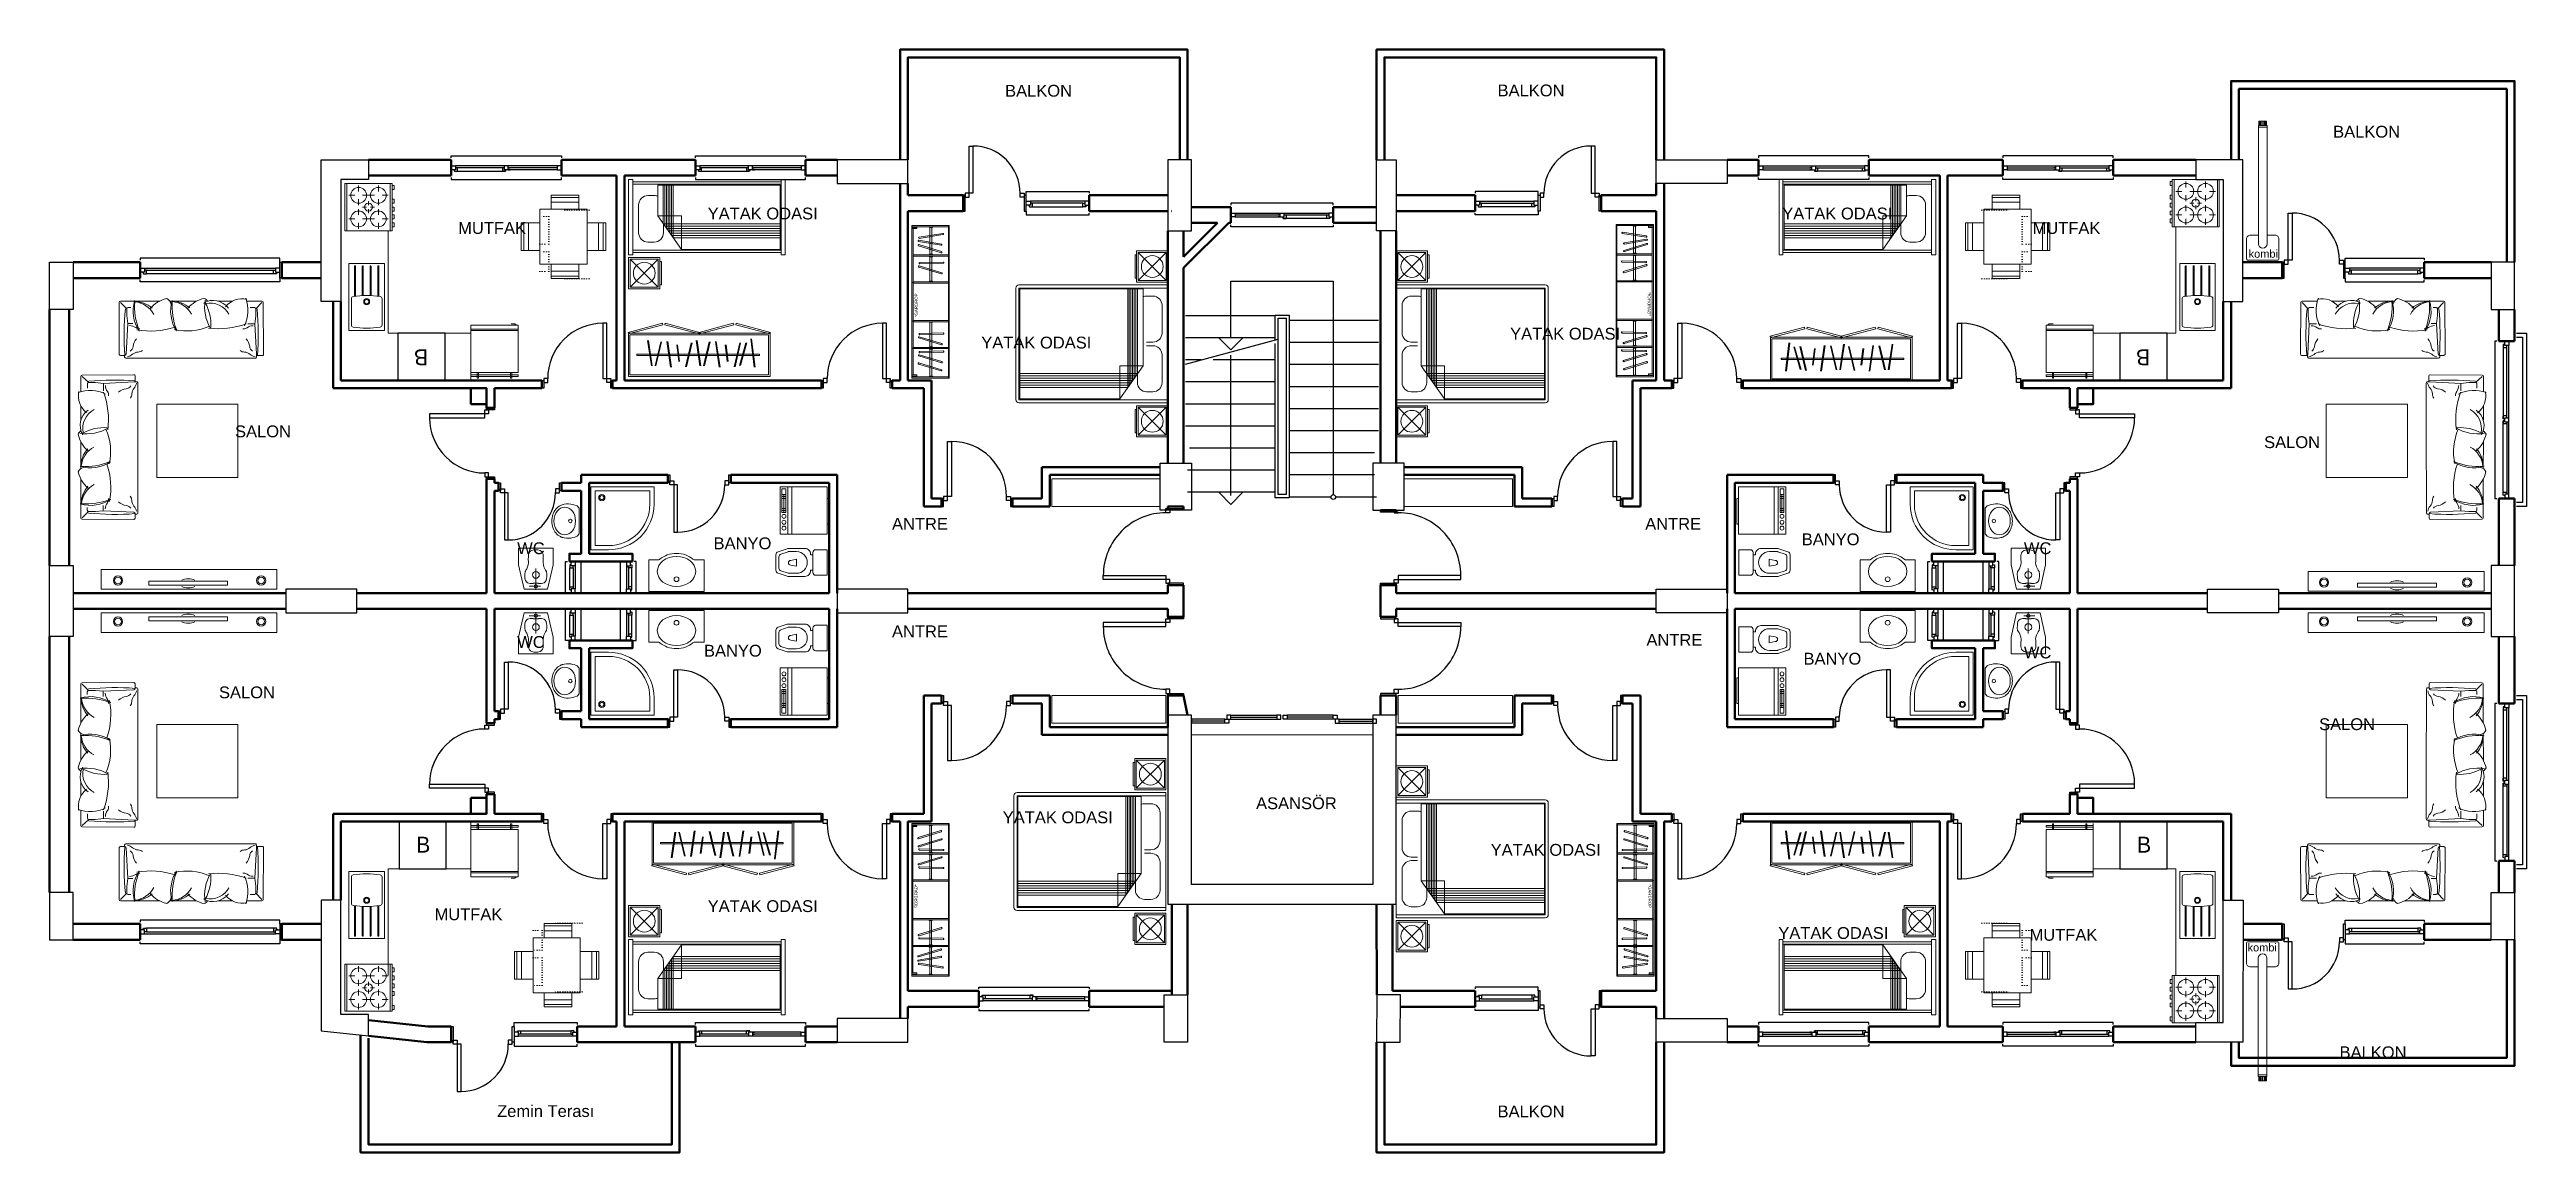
# Model space of a CAD drawing. Header units: millimetres. Extents: x 26 to 3171, y 26 to 1426.
import ezdxf

# ---------------------------------------------------------------- set-up
doc = ezdxf.new("R2010")
doc.units = ezdxf.units.MM
doc.linetypes.add('ACAD_ISO07W100', pattern=[3, 0, -3])
doc.layers.add('14_ISLAK_MEKAN_TEFRİŞ', color=134, linetype='Continuous')
for name, color, linetype, lineweight in [('DUVAR40', 10, 'Continuous', 50), ('KAPI-PEN', 41, 'Continuous', 25), ('KOLON', 3, 'Continuous', 25), ('MERDIVEN', 1, 'Continuous', 25), ('SIVA', 6, 'Continuous', 20), ('TEFRIS', 210, 'Continuous', 15), ('TEFRİŞ', 47, 'Continuous', 15), ('YAZI-KALIN', 133, 'Continuous', 25)]:
    doc.layers.add(name, color=color, linetype=linetype, lineweight=lineweight)
doc.layers.get('SIVA').off()
doc.styles.add('2', font='Arial')
doc.styles.add('MÜKREMİN', font='Arial')
doc.styles.get("Standard").update_dxf_attribs({"font": 'EtrFont'})

msp = doc.modelspace()

# ---------------------------------------------------------------- texts
at = {"layer": 'TEFRIS', "style": 'MÜKREMİN'}
for p in [(2817.915761, 1161.762198), (2816.512753, 281.185944)]:
    msp.add_text('kombi', height=10, rotation=360, dxfattribs=at).set_placement(p)
at = {"layer": 'YAZI-KALIN', "style": 'MÜKREMİN'}
for s, p in [('BALKON', (1238.989421, 1366.244956)), ('BALKON', (1864.308486, 1366.644783)), ('BALKON', (2925.222656, 1314.258048)), ('MUTFAK', (544.520867, 1191.930571)), ('YATAK ODASI', (861.33337, 1210.402761)), ('YATAK ODASI', (2225.741544, 1210.402761)), ('MUTFAK', (2543.564678, 1191.930571)), ('YATAK ODASI', (1880.221511, 1057.834024)), ('YATAK ODASI', (1208.730999, 1046.580559)), ('SALON', (261.223631, 933.86245)), ('SALON', (2837.569094, 920.152217)), ('ANTRE', (1095.383418, 816.496667)), ('WC', (619.479507, 785.516477)), ('BANYO', (868.844978, 791.76259)), ('ANTRE', (1095.383418, 679.979176)), ('WC', (619.479507, 666.499625)), ('BANYO', (856.660191, 655.430616)), ('ANTRE', (2053.322785, 669.17435)), ('BANYO', (2252.740996, 645.271565)), ('WC', (2532.568703, 653.226772)), ('SALON', (240.834986, 602.559722)), ('SALON', (2907.400927, 562.183969)), ('ASANSÖR', (1557.630814, 461.797805)), ('YATAK ODASI', (1235.995574, 443.879274)), ('YATAK ODASI', (1855.510532, 402.657223)), ('YATAK ODASI', (861.33337, 331.217991)), ('MUTFAK', (514.517616, 320.878318)), ('YATAK ODASI', (2220.751982, 297.094348)), ('MUTFAK', (2539.721792, 294.785801)), ('BALKON', (2933.387624, 145.683821)), ('Zemin Terası', (593.989421, 71.028259)), ('BALKON', (1864.308486, 70.628432))]:
    msp.add_text(s, height=15, dxfattribs=at).set_placement(p)
for s, p in [('ANTRE', (2051.736301, 816.496667)), ('BANYO', (2250.497344, 796.853048)), ('WC', (2532.568703, 785.516477))]:
    msp.add_text(s, height=15, rotation=360, dxfattribs=at).set_placement(p)

# ---------------------------------------------------------------- blocks, each defined once
blk = doc.blocks.new('a1')
at = {"layer": 'DUVAR40'}
for p, q in [((650.685721, 1006.040648), (650.685721, 996.040648)), ((740.685721, 1006.040648), (740.685721, 996.040648))]:
    blk.add_line(p, q, dxfattribs=at)
at = {"layer": 'KAPI-PEN', "flags": 128}
blk.add_lwpolyline([(738.185721, 1003.540648), (733.185721, 1003.540648), (733.186348, 1078.540634), (728.186348, 1078.540634), (728.185721, 1008.540648), (733.185721, 1008.540648), (738.185721, 1008.540648), (738.185721, 1003.540648)], dxfattribs=at)
for points in [[(658.185721, 1008.540648), (653.185721, 1008.540648), (653.185721, 1003.540648), (658.185721, 1003.540648)], [(650.685721, 1006.040648), (653.185721, 1006.040648), (653.185721, 996.040648), (650.685721, 996.040648)], [(738.185721, 1006.040648), (740.685721, 1006.040648), (740.685721, 996.040648), (738.185721, 996.040648)]]:
    blk.add_lwpolyline(points, close=True, dxfattribs=at)
at = {"layer": 'KAPI-PEN'}
blk.add_arc((728.186106, 1008.54025), 70.000554, 89.964422, 180.035054, dxfattribs=at)
blk = doc.blocks.new('a2')
at = {"layer": 'DUVAR40'}
for p, q in [((535.657649, 1266.040648), (535.657649, 1286.040648)), ((675.657649, 1266.040648), (675.657649, 1286.040648))]:
    blk.add_line(p, q, dxfattribs=at)
at = {"layer": 'KAPI-PEN'}
for p, q in [((603.157649, 1276.040648), (600.657649, 1276.040648)), ((600.657649, 1276.040648), (600.657649, 1271.540648)), ((604.461126, 1271.540648), (600.657649, 1271.540648)), ((608.157649, 1278.540648), (603.157649, 1278.540648)), ((603.157649, 1273.540648), (603.157649, 1278.540648)), ((608.157649, 1273.540648), (603.157649, 1273.540648)), ((605.131531, 1273.540648), (604.461126, 1271.540648)), ((608.157649, 1273.540648), (608.157649, 1278.540648)), ((608.157649, 1276.040648), (610.657649, 1276.040648)), ((608.157649, 1273.540648), (610.657649, 1273.540648))]:
    blk.add_line(p, q, dxfattribs=at)
at = {"layer": 'KAPI-PEN', "flags": 128}
for points in [[(535.657649, 1288.540648), (535.657649, 1291.040648), (675.657649, 1291.040648), (675.657649, 1288.540648)], [(535.657649, 1273.540648), (535.657649, 1278.540648), (541.157649, 1278.540648), (541.157649, 1273.540648), (535.657649, 1273.540648)], [(535.657649, 1263.540648), (535.657649, 1261.040648), (675.657649, 1261.040648), (675.657649, 1263.540648)], [(539.183766, 1273.540648), (539.854171, 1271.540648), (543.657649, 1271.540648), (543.657649, 1276.040648), (541.157649, 1276.040648)], [(670.157649, 1278.540648), (541.157649, 1278.540648)], [(603.157649, 1276.040648), (543.657649, 1276.040648)], [(543.657649, 1271.540648), (604.461126, 1271.540648)], [(670.157649, 1276.040648), (608.157649, 1276.040648)], [(670.157649, 1273.540648), (608.157649, 1273.540648)], [(675.657649, 1273.540648), (675.657649, 1278.540648), (670.157649, 1278.540648), (670.157649, 1273.540648), (675.657649, 1273.540648)]]:
    blk.add_lwpolyline(points, dxfattribs=at)
blk = doc.blocks.new('a3')
at = {"layer": 'DUVAR40'}
for p, q in [((845.685721, 1266.040648), (845.685721, 1286.040648)), ((985.685721, 1266.040648), (985.685721, 1286.040648))]:
    blk.add_line(p, q, dxfattribs=at)
at = {"layer": 'KAPI-PEN'}
for p, q in [((913.185721, 1276.040648), (910.685721, 1276.040648)), ((910.685721, 1276.040648), (910.685721, 1271.540648)), ((914.489199, 1271.540648), (910.685721, 1271.540648)), ((918.185721, 1278.540648), (913.185721, 1278.540648)), ((913.185721, 1273.540648), (913.185721, 1278.540648)), ((918.185721, 1273.540648), (913.185721, 1273.540648)), ((915.159603, 1273.540648), (914.489199, 1271.540648)), ((918.185721, 1273.540648), (918.185721, 1278.540648)), ((918.185721, 1276.040648), (920.685721, 1276.040648)), ((918.185721, 1273.540648), (920.685721, 1273.540648))]:
    blk.add_line(p, q, dxfattribs=at)
at = {"layer": 'KAPI-PEN', "flags": 128}
for points in [[(845.685721, 1288.540648), (845.685721, 1291.040648), (985.685721, 1291.040648), (985.685721, 1288.540648)], [(845.685721, 1273.540648), (845.685721, 1278.540648), (851.185721, 1278.540648), (851.185721, 1273.540648), (845.685721, 1273.540648)], [(845.685721, 1263.540648), (845.685721, 1261.040648), (985.685721, 1261.040648), (985.685721, 1263.540648)], [(849.211839, 1273.540648), (849.882243, 1271.540648), (853.685721, 1271.540648), (853.685721, 1276.040648), (851.185721, 1276.040648)], [(980.185721, 1278.540648), (851.185721, 1278.540648)], [(913.185721, 1276.040648), (853.685721, 1276.040648)], [(853.685721, 1271.540648), (914.489199, 1271.540648)], [(980.185721, 1276.040648), (918.185721, 1276.040648)], [(980.185721, 1273.540648), (918.185721, 1273.540648)], [(985.685721, 1273.540648), (985.685721, 1278.540648), (980.185721, 1278.540648), (980.185721, 1273.540648), (985.685721, 1273.540648)]]:
    blk.add_lwpolyline(points, dxfattribs=at)
blk = doc.blocks.new('a4')
at = {"layer": 'DUVAR40'}
for p, q in [((1005.685721, 1006.040648), (1005.685721, 996.040648)), ((1095.685721, 1006.040648), (1095.685721, 996.040648))]:
    blk.add_line(p, q, dxfattribs=at)
at = {"layer": 'KAPI-PEN', "flags": 128}
blk.add_lwpolyline([(1093.185721, 1003.540648), (1088.185721, 1003.540648), (1088.186348, 1078.540634), (1083.186348, 1078.540634), (1083.185721, 1008.540648), (1088.185721, 1008.540648), (1093.185721, 1008.540648), (1093.185721, 1003.540648)], dxfattribs=at)
for points in [[(1013.185721, 1008.540648), (1008.185721, 1008.540648), (1008.185721, 1003.540648), (1013.185721, 1003.540648)], [(1005.685721, 1006.040648), (1008.185721, 1006.040648), (1008.185721, 996.040648), (1005.685721, 996.040648)], [(1093.185721, 1006.040648), (1095.685721, 1006.040648), (1095.685721, 996.040648), (1093.185721, 996.040648)]]:
    blk.add_lwpolyline(points, close=True, dxfattribs=at)
at = {"layer": 'KAPI-PEN'}
blk.add_arc((1083.186106, 1008.54025), 70.000554, 89.964422, 180.035054, dxfattribs=at)
blk = doc.blocks.new('a6')
at = {"layer": 'KAPI-PEN', "flags": 128}
for points in [[(318.185721, 1156.040648), (318.185721, 1161.040648), (140.685721, 1161.040648), (140.685721, 1158.540648)], [(140.685721, 1143.540648), (140.685721, 1148.540648), (146.185721, 1148.540648), (146.185721, 1143.540648), (140.685721, 1143.540648)], [(318.185721, 1136.040648), (318.185721, 1131.040648), (140.685721, 1131.040648), (140.685721, 1133.540648)], [(144.211839, 1143.540648), (144.882243, 1141.540648), (148.685721, 1141.540648), (148.685721, 1146.040648), (146.185721, 1146.040648)], [(146.185721, 1148.540648), (312.685721, 1148.540648)], [(148.685721, 1146.040648), (310.185721, 1146.040648)], [(310.185721, 1141.540648), (148.685721, 1141.540648)], [(314.659603, 1143.540648), (313.989199, 1141.540648), (310.185721, 1141.540648), (310.185721, 1146.040648), (312.685721, 1146.040648)], [(318.185721, 1143.540648), (318.185721, 1148.540648), (312.685721, 1148.540648), (312.685721, 1143.540648), (318.185721, 1143.540648)]]:
    blk.add_lwpolyline(points, dxfattribs=at)
blk.add_lwpolyline([(318.185721, 1156.040648), (320.685721, 1156.040648), (320.685721, 1136.040648), (318.185721, 1136.040648)], close=True, dxfattribs=at)
blk = doc.blocks.new('a7')
at = {"layer": 'KAPI-PEN', "flags": 128}
for points in [[(318.185721, 316.040648), (318.185721, 321.040648), (140.685721, 321.040648), (140.685721, 318.540648)], [(140.685721, 308.540648), (140.685721, 303.540648), (146.185721, 303.540648), (146.185721, 308.540648), (140.685721, 308.540648)], [(318.185721, 296.040648), (318.185721, 291.040648), (140.685721, 291.040648), (140.685721, 293.540648)], [(144.211839, 308.540648), (144.882243, 310.540648), (148.685721, 310.540648), (148.685721, 306.040648), (146.185721, 306.040648)], [(146.185721, 303.540648), (312.685721, 303.540648)], [(310.185721, 310.540648), (148.685721, 310.540648)], [(148.685721, 306.040648), (310.185721, 306.040648)], [(314.659603, 308.540648), (313.989199, 310.540648), (310.185721, 310.540648), (310.185721, 306.040648), (312.685721, 306.040648)], [(318.185721, 308.540648), (318.185721, 303.540648), (312.685721, 303.540648), (312.685721, 308.540648), (318.185721, 308.540648)]]:
    blk.add_lwpolyline(points, dxfattribs=at)
blk.add_lwpolyline([(318.185721, 296.040648), (320.685721, 296.040648), (320.685721, 316.040648), (318.185721, 316.040648)], close=True, dxfattribs=at)
blk.add_lwpolyline([(318.185721, 296.040648), (320.685721, 296.040648), (320.685721, 316.040648), (318.185721, 316.040648)], close=True, dxfattribs=at)
blk = doc.blocks.new('a8')
at = {"layer": 'DUVAR40'}
blk.add_line((535.657649, 186.040648), (535.657649, 166.040648), dxfattribs=at)
at = {"layer": 'KAPI-PEN', "flags": 128}
for points in [[(615.657649, 186.040648), (615.657649, 191.040648), (695.657649, 191.040648), (695.657649, 188.540648)], [(538.157649, 168.540648), (543.157649, 168.540648), (543.157022, 103.540662), (548.157022, 103.540662), (548.157649, 163.540648), (543.157649, 163.540648), (538.157649, 163.540648), (538.157649, 168.540648)], [(615.657649, 178.540648), (615.657649, 173.540648), (621.157649, 173.540648), (621.157649, 178.540648), (615.657649, 178.540648)], [(615.657649, 166.040648), (615.657649, 161.040648), (695.657649, 161.040648), (695.657649, 163.540648)], [(619.183766, 178.540648), (619.854171, 180.540648), (623.657649, 180.540648), (623.657649, 176.040648), (621.157649, 176.040648)], [(690.157649, 173.540648), (621.157649, 173.540648)], [(623.657649, 180.540648), (687.657649, 180.540648)], [(687.657649, 176.040648), (623.657649, 176.040648)]]:
    blk.add_lwpolyline(points, dxfattribs=at)
for points in [[(538.157649, 166.040648), (535.657649, 166.040648), (535.657649, 186.040648), (538.157649, 186.040648)], [(608.157649, 163.540648), (613.157649, 163.540648), (613.157649, 168.540648), (608.157649, 168.540648)], [(615.657649, 166.040648), (613.157649, 166.040648), (613.157649, 186.040648), (615.657649, 186.040648)]]:
    blk.add_lwpolyline(points, close=True, dxfattribs=at)
at = {"layer": 'KAPI-PEN'}
blk.add_arc((548.157264, 163.541046), 60.000554, 269.964422, 0.035054, dxfattribs=at)
blk = doc.blocks.new('a10')
at = {"layer": 'KAPI-PEN'}
for p, q in [((914.489199, 180.540648), (910.685721, 180.540648)), ((910.685721, 176.040648), (910.685721, 180.540648)), ((913.185721, 176.040648), (910.685721, 176.040648)), ((913.185721, 178.540648), (913.185721, 173.540648)), ((918.185721, 178.540648), (913.185721, 178.540648)), ((918.185721, 173.540648), (913.185721, 173.540648)), ((915.159603, 178.540648), (914.489199, 180.540648)), ((918.185721, 178.540648), (918.185721, 173.540648)), ((918.185721, 178.540648), (920.685721, 178.540648)), ((918.185721, 176.040648), (920.685721, 176.040648))]:
    blk.add_line(p, q, dxfattribs=at)
at = {"layer": 'KAPI-PEN', "flags": 128}
for points in [[(845.685721, 188.540648), (845.685721, 191.040648), (985.685721, 191.040648), (985.685721, 188.540648)], [(845.685721, 178.540648), (845.685721, 173.540648), (851.185721, 173.540648), (851.185721, 178.540648), (845.685721, 178.540648)], [(845.685721, 163.540648), (845.685721, 161.040648), (985.685721, 161.040648), (985.685721, 163.540648)], [(849.211839, 178.540648), (849.882243, 180.540648), (853.685721, 180.540648), (853.685721, 176.040648), (851.185721, 176.040648)], [(980.185721, 173.540648), (851.185721, 173.540648)], [(853.685721, 180.540648), (914.489199, 180.540648)], [(913.185721, 176.040648), (853.685721, 176.040648)], [(980.185721, 178.540648), (918.185721, 178.540648)], [(980.185721, 176.040648), (918.185721, 176.040648)], [(985.685721, 178.540648), (985.685721, 173.540648), (980.185721, 173.540648), (980.185721, 178.540648), (985.685721, 178.540648)]]:
    blk.add_lwpolyline(points, dxfattribs=at)
blk = doc.blocks.new('a11')
at = {"layer": 'KAPI-PEN', "flags": 128}
for points in [[(578.185721, 563.540648), (578.185721, 568.540648), (583.185721, 568.540648), (583.185721, 563.540648)], [(580.685721, 571.040648), (580.685721, 568.540648), (590.685721, 568.540648), (590.685721, 571.040648)], [(580.685721, 483.540648), (580.685721, 481.040648), (590.685721, 481.040648), (590.685721, 483.540648)]]:
    blk.add_lwpolyline(points, close=True, dxfattribs=at)
blk.add_lwpolyline([(583.185721, 483.540648), (583.185721, 488.540648), (508.185735, 488.540022), (508.185735, 493.540022), (578.185721, 493.540648), (578.185721, 488.540648), (578.185721, 483.540648), (583.185721, 483.540648)], dxfattribs=at)
at = {"layer": 'KAPI-PEN'}
blk.add_arc((578.186119, 493.540263), 70.000554, 89.964946, 180.035578, dxfattribs=at)
blk = doc.blocks.new('a12')
at = {"layer": 'DUVAR40'}
blk.add_line((675.685721, 576.040648), (675.685721, 586.040648), dxfattribs=at)
at = {"layer": 'KAPI-PEN', "flags": 128}
blk.add_lwpolyline([(598.185675, 583.540602), (603.185675, 583.540602), (603.185049, 648.540589), (608.185049, 648.540589), (608.185675, 588.540602), (603.185675, 588.540602), (598.185675, 588.540602), (598.185675, 583.540602)], dxfattribs=at)
for points in [[(598.185675, 586.040602), (595.685675, 586.040602), (595.685675, 576.040602), (598.185675, 576.040602)], [(668.185675, 588.540602), (673.185675, 588.540602), (673.185675, 583.540602), (668.185675, 583.540602)], [(675.685675, 586.040602), (673.185675, 586.040602), (673.185675, 576.040602), (675.685675, 576.040602)]]:
    blk.add_lwpolyline(points, close=True, dxfattribs=at)
at = {"layer": 'KAPI-PEN'}
blk.add_arc((608.18529, 588.540204), 60.000554, 359.964946, 90.035578, dxfattribs=at)
blk = doc.blocks.new('a13')
at = {"layer": 'KAPI-PEN', "flags": 128}
for points in [[(685.685721, 676.040648), (680.685721, 676.040648), (680.685721, 716.040648), (683.185721, 716.040648)], [(688.185721, 712.51453), (686.185721, 711.844126), (686.185721, 708.040648), (690.685721, 708.040648), (690.685721, 710.540648)], [(686.185721, 684.040648), (686.185721, 708.040648)], [(688.185721, 716.040648), (693.185721, 716.040648), (693.185721, 710.540648), (688.185721, 710.540648), (688.185721, 716.040648)], [(690.685721, 708.040648), (690.685721, 684.040648)], [(693.185721, 710.540648), (693.185721, 681.540648)], [(695.685721, 676.040648), (700.685721, 676.040648), (700.685721, 716.040648), (698.185721, 716.040648)], [(688.185721, 679.566766), (686.185721, 680.23717), (686.185721, 684.040648), (690.685721, 684.040648), (690.685721, 681.540648)], [(688.185721, 676.040648), (693.185721, 676.040648), (693.185721, 681.540648), (688.185721, 681.540648), (688.185721, 676.040648)]]:
    blk.add_lwpolyline(points, dxfattribs=at)
blk = doc.blocks.new('a14')
at = {"layer": 'KAPI-PEN', "flags": 128}
for points in [[(755.685721, 676.040648), (750.685721, 676.040648), (750.685721, 716.040648), (753.185721, 716.040648)], [(763.185721, 716.040648), (758.185721, 716.040648), (758.185721, 710.540648), (763.185721, 710.540648), (763.185721, 716.040648)], [(758.185721, 710.540648), (758.185721, 681.540648)], [(763.185721, 712.51453), (765.185721, 711.844126), (765.185721, 708.040648), (760.685721, 708.040648), (760.685721, 710.540648)], [(760.685721, 708.040648), (760.685721, 684.040648)], [(765.185721, 684.040648), (765.185721, 708.040648)], [(765.685721, 676.040648), (770.685721, 676.040648), (770.685721, 716.040648), (768.185721, 716.040648)], [(763.185721, 676.040648), (758.185721, 676.040648), (758.185721, 681.540648), (763.185721, 681.540648), (763.185721, 676.040648)], [(763.185721, 679.566766), (765.185721, 680.23717), (765.185721, 684.040648), (760.685721, 684.040648), (760.685721, 681.540648)]]:
    blk.add_lwpolyline(points, dxfattribs=at)
blk = doc.blocks.new('a15')
at = {"layer": 'DUVAR40'}
for p, q in [((650.685721, 446.040648), (650.685721, 456.040648)), ((740.685721, 446.040648), (740.685721, 456.040648))]:
    blk.add_line(p, q, dxfattribs=at)
at = {"layer": 'KAPI-PEN', "flags": 128}
for points in [[(650.685721, 446.040648), (653.185721, 446.040648), (653.185721, 456.040648), (650.685721, 456.040648)], [(658.185721, 443.540648), (653.185721, 443.540648), (653.185721, 448.540648), (658.185721, 448.540648)], [(738.185721, 446.040648), (740.685721, 446.040648), (740.685721, 456.040648), (738.185721, 456.040648)]]:
    blk.add_lwpolyline(points, close=True, dxfattribs=at)
blk.add_lwpolyline([(738.185721, 448.540648), (733.185721, 448.540648), (733.186348, 373.540662), (728.186348, 373.540662), (728.185721, 443.540648), (733.185721, 443.540648), (738.185721, 443.540648), (738.185721, 448.540648)], dxfattribs=at)
at = {"layer": 'KAPI-PEN'}
blk.add_arc((728.186106, 443.541046), 70.000554, 179.964946, 270.035578, dxfattribs=at)
blk = doc.blocks.new('a16')
at = {"layer": 'DUVAR40'}
for p, q in [((1005.685721, 446.040648), (1005.685721, 456.040648)), ((1095.685721, 446.040648), (1095.685721, 456.040648))]:
    blk.add_line(p, q, dxfattribs=at)
at = {"layer": 'KAPI-PEN', "flags": 128}
for points in [[(1005.685721, 446.040648), (1008.185721, 446.040648), (1008.185721, 456.040648), (1005.685721, 456.040648)], [(1013.185721, 443.540648), (1008.185721, 443.540648), (1008.185721, 448.540648), (1013.185721, 448.540648)], [(1093.185721, 446.040648), (1095.685721, 446.040648), (1095.685721, 456.040648), (1093.185721, 456.040648)]]:
    blk.add_lwpolyline(points, close=True, dxfattribs=at)
blk.add_lwpolyline([(1093.185721, 448.540648), (1088.185721, 448.540648), (1088.186348, 373.540662), (1083.186348, 373.540662), (1083.185721, 443.540648), (1088.185721, 443.540648), (1093.185721, 443.540648), (1093.185721, 448.540648)], dxfattribs=at)
at = {"layer": 'KAPI-PEN'}
blk.add_arc((1083.186106, 443.541046), 70.000554, 179.964946, 270.035578, dxfattribs=at)
blk = doc.blocks.new('a17')
at = {"layer": 'DUVAR40'}
for p, q in [((1158.357131, 596.040648), (1158.357131, 606.040648)), ((1248.357131, 596.040648), (1248.357131, 606.040648))]:
    blk.add_line(p, q, dxfattribs=at)
at = {"layer": 'KAPI-PEN', "flags": 128}
for points in [[(1160.857131, 596.040648), (1158.357131, 596.040648), (1158.357131, 606.040648), (1160.857131, 606.040648)], [(1240.857131, 593.540648), (1245.857131, 593.540648), (1245.857131, 598.540648), (1240.857131, 598.540648)], [(1248.357131, 596.040648), (1245.857131, 596.040648), (1245.857131, 606.040648), (1248.357131, 606.040648)]]:
    blk.add_lwpolyline(points, close=True, dxfattribs=at)
blk.add_lwpolyline([(1160.857131, 598.540648), (1165.857131, 598.540648), (1165.856505, 523.540662), (1170.856505, 523.540662), (1170.857131, 593.540648), (1165.857131, 593.540648), (1160.857131, 593.540648), (1160.857131, 598.540648)], dxfattribs=at)
at = {"layer": 'KAPI-PEN'}
blk.add_arc((1170.856746, 593.541046), 70.000554, 269.964422, 0.035054, dxfattribs=at)
blk = doc.blocks.new('a18')
at = {"layer": 'DUVAR40'}
for p, q in [((810.685721, 886.040602), (810.685721, 876.040602)), ((890.685721, 886.040602), (890.685721, 876.040602))]:
    blk.add_line(p, q, dxfattribs=at)
at = {"layer": 'KAPI-PEN', "flags": 128}
for points in [[(813.185675, 876.040648), (810.685675, 876.040648), (810.685675, 886.040648), (813.185675, 886.040648)], [(890.685675, 876.040648), (888.185675, 876.040648), (888.185675, 886.040648), (890.685675, 886.040648)], [(883.185675, 873.540648), (888.185675, 873.540648), (888.185675, 878.540648), (883.185675, 878.540648)]]:
    blk.add_lwpolyline(points, close=True, dxfattribs=at)
blk.add_lwpolyline([(813.185675, 878.540648), (818.185675, 878.540648), (818.185049, 813.540662), (823.185049, 813.540662), (823.185675, 873.540648), (818.185675, 873.540648), (813.185675, 873.540648), (813.185675, 878.540648)], dxfattribs=at)
at = {"layer": 'KAPI-PEN'}
blk.add_arc((823.18529, 873.541046), 60.000554, 269.964422, 0.035054, dxfattribs=at)
blk = doc.blocks.new('a19')
at = {"layer": 'KAPI-PEN'}
for p, q in [((1274.489199, 225.540648), (1270.685721, 225.540648)), ((1270.685721, 221.040648), (1270.685721, 225.540648)), ((1273.185721, 221.040648), (1270.685721, 221.040648)), ((1273.185721, 223.540648), (1273.185721, 218.540648)), ((1278.185721, 223.540648), (1273.185721, 223.540648)), ((1275.159603, 223.540648), (1274.489199, 225.540648)), ((1278.185721, 223.540648), (1278.185721, 218.540648)), ((1278.185721, 223.540648), (1280.685721, 223.540648)), ((1278.185721, 221.040648), (1280.685721, 221.040648)), ((1278.185721, 218.540648), (1273.185721, 218.540648))]:
    blk.add_line(p, q, dxfattribs=at)
at = {"layer": 'KAPI-PEN', "flags": 128}
for points in [[(1205.685721, 233.540648), (1205.685721, 236.040648), (1345.685721, 236.040648), (1345.685721, 233.540648)], [(1205.685721, 223.540648), (1205.685721, 218.540648), (1211.185721, 218.540648), (1211.185721, 223.540648), (1205.685721, 223.540648)], [(1209.211839, 223.540648), (1209.882243, 225.540648), (1213.685721, 225.540648), (1213.685721, 221.040648), (1211.185721, 221.040648)], [(1213.685721, 225.540648), (1274.489199, 225.540648)], [(1273.185721, 221.040648), (1213.685721, 221.040648)], [(1340.185721, 223.540648), (1278.185721, 223.540648)], [(1340.185721, 221.040648), (1278.185721, 221.040648)], [(1345.685721, 223.540648), (1345.685721, 218.540648), (1340.185721, 218.540648), (1340.185721, 223.540648), (1345.685721, 223.540648)], [(1205.685721, 208.540648), (1205.685721, 206.040648), (1345.685721, 206.040648), (1345.685721, 208.540648)], [(1340.185721, 218.540648), (1211.185721, 218.540648)]]:
    blk.add_lwpolyline(points, dxfattribs=at)
blk = doc.blocks.new('a23')
at = {"layer": 'DUVAR40'}
for p, q in [((1445.685721, 706.040648), (1465.685721, 706.040648)), ((1445.685721, 606.040648), (1465.685721, 606.040648))]:
    blk.add_line(p, q, dxfattribs=at)
at = {"layer": 'KAPI-PEN', "flags": 128}
blk.add_lwpolyline([(1448.185721, 703.540648), (1448.185721, 698.540648), (1363.685721, 698.540648), (1363.685721, 693.540648), (1443.185721, 693.540648), (1443.185721, 698.540648), (1443.185721, 703.540648), (1448.185721, 703.540648)], dxfattribs=at)
for points in [[(1445.685721, 703.540648), (1445.685721, 706.040648), (1465.685721, 706.040648), (1465.685721, 703.540648)], [(1443.185721, 614.040648), (1443.185721, 608.540648), (1448.185721, 608.540648), (1448.185721, 614.040648)], [(1445.685721, 606.040648), (1445.685721, 608.540648), (1465.685721, 608.540648), (1465.685721, 606.040648)]]:
    blk.add_lwpolyline(points, close=True, dxfattribs=at)
at = {"layer": 'KAPI-PEN'}
blk.add_arc((1443.186125, 693.541052), 79.500571, 179.969139, 270.030861, dxfattribs=at)
blk = doc.blocks.new('a24')
at = {"layer": 'DUVAR40'}
for p, q in [((1445.685721, 841.140771), (1445.685721, 846.040648)), ((1445.685721, 846.040648), (1465.685721, 846.040648)), ((1465.685721, 841.140771), (1465.685721, 846.040648)), ((1445.685721, 746.040648), (1465.685721, 746.040648))]:
    blk.add_line(p, q, dxfattribs=at)
at = {"layer": 'KAPI-PEN', "flags": 128}
for points in [[(1443.185721, 838.040648), (1443.185721, 843.540648), (1448.185721, 843.540648), (1448.185721, 838.040648)], [(1445.685721, 846.040648), (1445.685721, 843.540648), (1465.685721, 843.540648), (1465.685721, 846.040648)], [(1445.685721, 748.540648), (1445.685721, 746.040648), (1465.685721, 746.040648), (1465.685721, 748.540648)]]:
    blk.add_lwpolyline(points, close=True, dxfattribs=at)
blk.add_lwpolyline([(1448.185721, 748.540648), (1448.185721, 753.540648), (1363.685721, 753.540648), (1363.685721, 758.540648), (1443.185721, 758.540648), (1443.185721, 753.540648), (1443.185721, 748.540648), (1448.185721, 748.540648)], dxfattribs=at)
at = {"layer": 'KAPI-PEN'}
blk.add_arc((1443.186125, 758.540244), 79.500571, 89.969139, 180.030861, dxfattribs=at)
blk = doc.blocks.new('a26')
at = {"layer": 'DUVAR40'}
for p, q in [((1158.357131, 856.040648), (1158.357131, 846.040648)), ((1248.357131, 856.040648), (1248.357131, 846.040648))]:
    blk.add_line(p, q, dxfattribs=at)
at = {"layer": 'KAPI-PEN', "flags": 128}
blk.add_lwpolyline([(1160.857131, 853.540648), (1165.857131, 853.540648), (1165.856505, 928.540634), (1170.856505, 928.540634), (1170.857131, 858.540648), (1165.857131, 858.540648), (1160.857131, 858.540648), (1160.857131, 853.540648)], dxfattribs=at)
for points in [[(1160.857131, 856.040648), (1158.357131, 856.040648), (1158.357131, 846.040648), (1160.857131, 846.040648)], [(1240.857131, 858.540648), (1245.857131, 858.540648), (1245.857131, 853.540648), (1240.857131, 853.540648)], [(1248.357131, 856.040648), (1245.857131, 856.040648), (1245.857131, 846.040648), (1248.357131, 846.040648)]]:
    blk.add_lwpolyline(points, close=True, dxfattribs=at)
at = {"layer": 'KAPI-PEN'}
blk.add_arc((1170.856746, 858.54025), 70.000554, 359.964946, 90.035578, dxfattribs=at)
blk = doc.blocks.new('a31')
at = {"layer": 'DUVAR40'}
for p, q in [((1185.685721, 1221.040648), (1185.685721, 1241.040648)), ((1345.685721, 1221.040648), (1345.685721, 1241.040648))]:
    blk.add_line(p, q, dxfattribs=at)
at = {"layer": 'KAPI-PEN', "flags": 128}
for points in [[(1188.185721, 1238.540648), (1193.185721, 1238.540648), (1193.185095, 1303.540634), (1198.185095, 1303.540634), (1198.185721, 1243.540648), (1193.185721, 1243.540648), (1188.185721, 1243.540648), (1188.185721, 1238.540648)], [(1265.685721, 1241.040648), (1265.685721, 1246.040648), (1345.685721, 1246.040648), (1345.685721, 1243.540648)], [(1265.685721, 1228.540648), (1265.685721, 1233.540648), (1271.185721, 1233.540648), (1271.185721, 1228.540648), (1265.685721, 1228.540648)], [(1269.211839, 1228.540648), (1269.882243, 1226.540648), (1273.685721, 1226.540648), (1273.685721, 1231.040648), (1271.185721, 1231.040648)], [(1340.185721, 1233.540648), (1271.185721, 1233.540648)], [(1337.685721, 1231.040648), (1273.685721, 1231.040648)], [(1342.159603, 1228.540648), (1341.489199, 1226.540648), (1337.685721, 1226.540648), (1337.685721, 1231.040648), (1340.185721, 1231.040648)], [(1345.685721, 1228.540648), (1345.685721, 1233.540648), (1340.185721, 1233.540648), (1340.185721, 1228.540648), (1345.685721, 1228.540648)], [(1265.685721, 1221.040648), (1265.685721, 1216.040648), (1345.685721, 1216.040648), (1345.685721, 1218.540648)], [(1273.685721, 1226.540648), (1337.685721, 1226.540648)]]:
    blk.add_lwpolyline(points, dxfattribs=at)
for points in [[(1188.185721, 1241.040648), (1185.685721, 1241.040648), (1185.685721, 1221.040648), (1188.185721, 1221.040648)], [(1258.185721, 1243.540648), (1263.185721, 1243.540648), (1263.185721, 1238.540648), (1258.185721, 1238.540648)], [(1265.685721, 1241.040648), (1263.185721, 1241.040648), (1263.185721, 1221.040648), (1265.685721, 1221.040648)]]:
    blk.add_lwpolyline(points, close=True, dxfattribs=at)
at = {"layer": 'KAPI-PEN'}
blk.add_arc((1198.185336, 1243.54025), 60.000554, 359.964946, 90.035578, dxfattribs=at)
blk = doc.blocks.new('a32')
at = {"layer": 'KAPI-PEN', "flags": 128}
for points in [[(755.685721, 736.040648), (750.685721, 736.040648), (750.685721, 776.040648), (753.185721, 776.040648)], [(763.185721, 776.040648), (758.185721, 776.040648), (758.185721, 770.540648), (763.185721, 770.540648), (763.185721, 776.040648)], [(758.185721, 770.540648), (758.185721, 741.540648)], [(763.185721, 772.51453), (765.185721, 771.844126), (765.185721, 768.040648), (760.685721, 768.040648), (760.685721, 770.540648)], [(760.685721, 768.040648), (760.685721, 744.040648)], [(765.185721, 744.040648), (765.185721, 768.040648)], [(765.685721, 736.040648), (770.685721, 736.040648), (770.685721, 776.040648), (768.185721, 776.040648)], [(763.185721, 736.040648), (758.185721, 736.040648), (758.185721, 741.540648), (763.185721, 741.540648), (763.185721, 736.040648)], [(763.185721, 739.566766), (765.185721, 740.23717), (765.185721, 744.040648), (760.685721, 744.040648), (760.685721, 741.540648)]]:
    blk.add_lwpolyline(points, dxfattribs=at)
blk = doc.blocks.new('a33')
at = {"layer": 'KAPI-PEN', "flags": 128}
for points in [[(685.685721, 736.040648), (680.685721, 736.040648), (680.685721, 776.040648), (683.185721, 776.040648)], [(688.185721, 772.51453), (686.185721, 771.844126), (686.185721, 768.040648), (690.685721, 768.040648), (690.685721, 770.540648)], [(686.185721, 744.040648), (686.185721, 768.040648)], [(688.185721, 776.040648), (693.185721, 776.040648), (693.185721, 770.540648), (688.185721, 770.540648), (688.185721, 776.040648)], [(690.685721, 768.040648), (690.685721, 744.040648)], [(693.185721, 770.540648), (693.185721, 741.540648)], [(695.685721, 736.040648), (700.685721, 736.040648), (700.685721, 776.040648), (698.185721, 776.040648)], [(688.185721, 739.566766), (686.185721, 740.23717), (686.185721, 744.040648), (690.685721, 744.040648), (690.685721, 741.540648)], [(688.185721, 736.040648), (693.185721, 736.040648), (693.185721, 741.540648), (688.185721, 741.540648), (688.185721, 736.040648)]]:
    blk.add_lwpolyline(points, dxfattribs=at)
blk = doc.blocks.new('a34')
at = {"layer": 'DUVAR40'}
for p, q in [((595.685721, 876.040648), (595.685721, 866.040648)), ((675.685721, 876.040648), (675.685721, 866.040648))]:
    blk.add_line(p, q, dxfattribs=at)
at = {"layer": 'KAPI-PEN', "flags": 128}
for points in [[(598.185675, 866.040694), (595.685675, 866.040694), (595.685675, 876.040694), (598.185675, 876.040694)], [(668.185675, 863.540694), (673.185675, 863.540694), (673.185675, 868.540694), (668.185675, 868.540694)], [(675.685675, 866.040694), (673.185675, 866.040694), (673.185675, 876.040694), (675.685675, 876.040694)]]:
    blk.add_lwpolyline(points, close=True, dxfattribs=at)
blk.add_lwpolyline([(598.185675, 868.540694), (603.185675, 868.540694), (603.185049, 803.540708), (608.185049, 803.540708), (608.185675, 863.540694), (603.185675, 863.540694), (598.185675, 863.540694), (598.185675, 868.540694)], dxfattribs=at)
at = {"layer": 'KAPI-PEN'}
blk.add_arc((608.18529, 863.541092), 60.000554, 269.964422, 0.035054, dxfattribs=at)
blk = doc.blocks.new('a35')
at = {"layer": 'DUVAR40'}
for p, q in [((580.685721, 971.040648), (590.685721, 971.040648)), ((580.685721, 881.040648), (590.685721, 881.040648))]:
    blk.add_line(p, q, dxfattribs=at)
at = {"layer": 'KAPI-PEN', "flags": 128}
blk.add_lwpolyline([(583.185721, 968.540648), (583.185721, 963.540648), (508.185735, 963.541275), (508.185735, 958.541275), (578.185721, 958.540648), (578.185721, 963.540648), (578.185721, 968.540648), (583.185721, 968.540648)], dxfattribs=at)
for points in [[(580.685721, 968.540648), (580.685721, 971.040648), (590.685721, 971.040648), (590.685721, 968.540648)], [(578.185721, 888.540648), (578.185721, 883.540648), (583.185721, 883.540648), (583.185721, 888.540648)], [(580.685721, 881.040648), (580.685721, 883.540648), (590.685721, 883.540648), (590.685721, 881.040648)]]:
    blk.add_lwpolyline(points, close=True, dxfattribs=at)
at = {"layer": 'KAPI-PEN'}
blk.add_arc((578.186119, 958.541033), 70.000554, 179.964422, 270.035054, dxfattribs=at)
blk = doc.blocks.new('a36')
at = {"layer": 'DUVAR40'}
for p, q in [((810.685721, 566.040648), (810.685721, 576.040648)), ((890.685721, 566.040648), (890.685721, 576.040648))]:
    blk.add_line(p, q, dxfattribs=at)
at = {"layer": 'KAPI-PEN', "flags": 128}
blk.add_lwpolyline([(813.185675, 573.540602), (818.185675, 573.540602), (818.185049, 638.540589), (823.185049, 638.540589), (823.185675, 578.540602), (818.185675, 578.540602), (813.185675, 578.540602), (813.185675, 573.540602)], dxfattribs=at)
for points in [[(813.185675, 576.040602), (810.685675, 576.040602), (810.685675, 566.040602), (813.185675, 566.040602)], [(883.185675, 578.540602), (888.185675, 578.540602), (888.185675, 573.540602), (883.185675, 573.540602)], [(890.685675, 576.040602), (888.185675, 576.040602), (888.185675, 566.040602), (890.685675, 566.040602)]]:
    blk.add_lwpolyline(points, close=True, dxfattribs=at)
at = {"layer": 'KAPI-PEN'}
blk.add_arc((823.18529, 578.540204), 60.000554, 359.964946, 90.035578, dxfattribs=at)
blk = doc.blocks.new('a37')
at = {"layer": 'DUVAR40'}
for p, q in [((1715.685721, 841.140771), (1715.685721, 841.140771)), ((1735.685721, 841.140771), (1715.685721, 841.140771)), ((1735.685721, 841.140771), (1735.685721, 841.140771)), ((1735.685721, 746.040648), (1715.685721, 746.040648))]:
    blk.add_line(p, q, dxfattribs=at)
at = {"layer": 'KAPI-PEN', "flags": 128}
for points in [[(1735.685721, 841.140771), (1735.685721, 838.640771), (1715.685721, 838.640771), (1715.685721, 841.140771)], [(1738.185721, 838.040648), (1738.185721, 838.640771), (1733.185721, 838.640771), (1733.185721, 838.040648)], [(1735.685721, 748.540648), (1735.685721, 746.040648), (1715.685721, 746.040648), (1715.685721, 748.540648)]]:
    blk.add_lwpolyline(points, close=True, dxfattribs=at)
blk.add_lwpolyline([(1733.185721, 748.540648), (1733.185721, 753.540648), (1817.685721, 753.540648), (1817.685721, 758.540648), (1738.185721, 758.540648), (1738.185721, 753.540648), (1738.185721, 748.540648), (1733.185721, 748.540648)], dxfattribs=at)
at = {"layer": 'KAPI-PEN'}
blk.add_arc((1738.185317, 758.540244), 79.500571, 359.969139, 90.030861, dxfattribs=at)
blk = doc.blocks.new('a39')
at = {"layer": 'DUVAR40'}
for p, q in [((1933.014311, 856.040648), (1933.014311, 846.040648)), ((2023.014311, 856.040648), (2023.014311, 846.040648))]:
    blk.add_line(p, q, dxfattribs=at)
at = {"layer": 'KAPI-PEN', "flags": 128}
blk.add_lwpolyline([(2020.514311, 853.540648), (2015.514311, 853.540648), (2015.514938, 928.540634), (2010.514938, 928.540634), (2010.514311, 858.540648), (2015.514311, 858.540648), (2020.514311, 858.540648), (2020.514311, 853.540648)], dxfattribs=at)
for points in [[(1933.014311, 856.040648), (1935.514311, 856.040648), (1935.514311, 846.040648), (1933.014311, 846.040648)], [(1940.514311, 858.540648), (1935.514311, 858.540648), (1935.514311, 853.540648), (1940.514311, 853.540648)], [(2020.514311, 856.040648), (2023.014311, 856.040648), (2023.014311, 846.040648), (2020.514311, 846.040648)]]:
    blk.add_lwpolyline(points, close=True, dxfattribs=at)
at = {"layer": 'KAPI-PEN'}
blk.add_arc((2010.514696, 858.54025), 70.000554, 89.964422, 180.035054, dxfattribs=at)
blk = doc.blocks.new('a43')
at = {"layer": 'DUVAR40'}
for p, q in [((1835.685721, 1221.040648), (1835.685721, 1241.040648)), ((1995.685721, 1221.040648), (1995.685721, 1241.040648))]:
    blk.add_line(p, q, dxfattribs=at)
at = {"layer": 'KAPI-PEN', "flags": 128}
for points in [[(1993.185721, 1238.540648), (1988.185721, 1238.540648), (1988.186348, 1303.540634), (1983.186348, 1303.540634), (1983.185721, 1243.540648), (1988.185721, 1243.540648), (1993.185721, 1243.540648), (1993.185721, 1238.540648)], [(1915.685721, 1241.040648), (1915.685721, 1246.040648), (1835.685721, 1246.040648), (1835.685721, 1243.540648)], [(1835.685721, 1228.540648), (1835.685721, 1233.540648), (1841.185721, 1233.540648), (1841.185721, 1228.540648), (1835.685721, 1228.540648)], [(1839.211839, 1228.540648), (1839.882243, 1226.540648), (1843.685721, 1226.540648), (1843.685721, 1231.040648), (1841.185721, 1231.040648)], [(1841.185721, 1233.540648), (1910.185721, 1233.540648)], [(1843.685721, 1231.040648), (1907.685721, 1231.040648)], [(1912.159603, 1228.540648), (1911.489199, 1226.540648), (1907.685721, 1226.540648), (1907.685721, 1231.040648), (1910.185721, 1231.040648)], [(1915.685721, 1228.540648), (1915.685721, 1233.540648), (1910.185721, 1233.540648), (1910.185721, 1228.540648), (1915.685721, 1228.540648)], [(1915.685721, 1221.040648), (1915.685721, 1216.040648), (1835.685721, 1216.040648), (1835.685721, 1218.540648)], [(1907.685721, 1226.540648), (1843.685721, 1226.540648)]]:
    blk.add_lwpolyline(points, dxfattribs=at)
for points in [[(1915.685721, 1241.040648), (1918.185721, 1241.040648), (1918.185721, 1221.040648), (1915.685721, 1221.040648)], [(1923.185721, 1243.540648), (1918.185721, 1243.540648), (1918.185721, 1238.540648), (1923.185721, 1238.540648)], [(1993.185721, 1241.040648), (1995.685721, 1241.040648), (1995.685721, 1221.040648), (1993.185721, 1221.040648)]]:
    blk.add_lwpolyline(points, close=True, dxfattribs=at)
at = {"layer": 'KAPI-PEN'}
blk.add_arc((1983.186106, 1243.54025), 60.000554, 89.964422, 180.035054, dxfattribs=at)
blk = doc.blocks.new('a44')
at = {"layer": 'DUVAR40'}
for p, q in [((2085.685721, 1006.040648), (2085.685721, 996.040648)), ((2175.685721, 1006.040648), (2175.685721, 996.040648))]:
    blk.add_line(p, q, dxfattribs=at)
at = {"layer": 'KAPI-PEN', "flags": 128}
blk.add_lwpolyline([(2088.185721, 1003.540648), (2093.185721, 1003.540648), (2093.185095, 1078.540634), (2098.185095, 1078.540634), (2098.185721, 1008.540648), (2093.185721, 1008.540648), (2088.185721, 1008.540648), (2088.185721, 1003.540648)], dxfattribs=at)
for points in [[(2168.185721, 1008.540648), (2173.185721, 1008.540648), (2173.185721, 1003.540648), (2168.185721, 1003.540648)], [(2088.185721, 1006.040648), (2085.685721, 1006.040648), (2085.685721, 996.040648), (2088.185721, 996.040648)], [(2175.685721, 1006.040648), (2173.185721, 1006.040648), (2173.185721, 996.040648), (2175.685721, 996.040648)]]:
    blk.add_lwpolyline(points, close=True, dxfattribs=at)
at = {"layer": 'KAPI-PEN'}
blk.add_arc((2098.185336, 1008.54025), 70.000554, 359.964946, 90.035578, dxfattribs=at)
blk = doc.blocks.new('a45')
at = {"layer": 'DUVAR40'}
for p, q in [((2195.685721, 1266.040648), (2195.685721, 1286.040648)), ((2335.685721, 1266.040648), (2335.685721, 1286.040648))]:
    blk.add_line(p, q, dxfattribs=at)
at = {"layer": 'KAPI-PEN'}
for p, q in [((2263.185721, 1276.040648), (2260.685721, 1276.040648)), ((2263.185721, 1273.540648), (2260.685721, 1273.540648)), ((2263.185721, 1278.540648), (2268.185721, 1278.540648)), ((2263.185721, 1273.540648), (2263.185721, 1278.540648)), ((2263.185721, 1273.540648), (2268.185721, 1273.540648)), ((2266.211839, 1273.540648), (2266.882243, 1271.540648)), ((2266.882243, 1271.540648), (2270.685721, 1271.540648)), ((2268.185721, 1273.540648), (2268.185721, 1278.540648)), ((2268.185721, 1276.040648), (2270.685721, 1276.040648)), ((2270.685721, 1276.040648), (2270.685721, 1271.540648))]:
    blk.add_line(p, q, dxfattribs=at)
at = {"layer": 'KAPI-PEN', "flags": 128}
for points in [[(2335.685721, 1288.540648), (2335.685721, 1291.040648), (2195.685721, 1291.040648), (2195.685721, 1288.540648)], [(2195.685721, 1273.540648), (2195.685721, 1278.540648), (2201.185721, 1278.540648), (2201.185721, 1273.540648), (2195.685721, 1273.540648)], [(2335.685721, 1263.540648), (2335.685721, 1261.040648), (2195.685721, 1261.040648), (2195.685721, 1263.540648)], [(2201.185721, 1278.540648), (2330.185721, 1278.540648)], [(2201.185721, 1276.040648), (2263.185721, 1276.040648)], [(2201.185721, 1273.540648), (2263.185721, 1273.540648)], [(2327.685721, 1271.540648), (2266.882243, 1271.540648)], [(2268.185721, 1276.040648), (2327.685721, 1276.040648)], [(2332.159603, 1273.540648), (2331.489199, 1271.540648), (2327.685721, 1271.540648), (2327.685721, 1276.040648), (2330.185721, 1276.040648)], [(2335.685721, 1273.540648), (2335.685721, 1278.540648), (2330.185721, 1278.540648), (2330.185721, 1273.540648), (2335.685721, 1273.540648)]]:
    blk.add_lwpolyline(points, dxfattribs=at)
blk = doc.blocks.new('a46')
at = {"layer": 'DUVAR40'}
for p, q in [((2440.685721, 1006.040648), (2440.685721, 996.040648)), ((2530.685721, 1006.040648), (2530.685721, 996.040648))]:
    blk.add_line(p, q, dxfattribs=at)
at = {"layer": 'KAPI-PEN', "flags": 128}
blk.add_lwpolyline([(2443.185721, 1003.540648), (2448.185721, 1003.540648), (2448.185095, 1078.540634), (2453.185095, 1078.540634), (2453.185721, 1008.540648), (2448.185721, 1008.540648), (2443.185721, 1008.540648), (2443.185721, 1003.540648)], dxfattribs=at)
for points in [[(2523.185721, 1008.540648), (2528.185721, 1008.540648), (2528.185721, 1003.540648), (2523.185721, 1003.540648)], [(2443.185721, 1006.040648), (2440.685721, 1006.040648), (2440.685721, 996.040648), (2443.185721, 996.040648)], [(2530.685721, 1006.040648), (2528.185721, 1006.040648), (2528.185721, 996.040648), (2530.685721, 996.040648)]]:
    blk.add_lwpolyline(points, close=True, dxfattribs=at)
at = {"layer": 'KAPI-PEN'}
blk.add_arc((2453.185336, 1008.54025), 70.000554, 359.964946, 90.035578, dxfattribs=at)
blk = doc.blocks.new('a47')
at = {"layer": 'DUVAR40'}
for p, q in [((2860.685721, 1156.040648), (2860.685721, 1136.040648)), ((3040.685721, 1156.040648), (3040.685721, 1136.040648))]:
    blk.add_line(p, q, dxfattribs=at)
at = {"layer": 'KAPI-PEN', "flags": 128}
for points in [[(2863.185721, 1153.540648), (2868.185721, 1153.540648), (2868.185095, 1218.540634), (2873.185095, 1218.540634), (2873.185721, 1158.540648), (2868.185721, 1158.540648), (2863.185721, 1158.540648), (2863.185721, 1153.540648)], [(2940.685721, 1156.040648), (2940.685721, 1161.040648), (3040.685721, 1161.040648), (3040.685721, 1158.540648)], [(2940.685721, 1143.540648), (2940.685721, 1148.540648), (2946.185721, 1148.540648), (2946.185721, 1143.540648), (2940.685721, 1143.540648)], [(2940.685721, 1136.040648), (2940.685721, 1131.040648), (3040.685721, 1131.040648), (3040.685721, 1133.540648)], [(2944.211839, 1143.540648), (2944.882243, 1141.540648), (2948.685721, 1141.540648), (2948.685721, 1146.040648), (2946.185721, 1146.040648)], [(3035.185721, 1148.540648), (2946.185721, 1148.540648)], [(3032.685721, 1146.040648), (2948.685721, 1146.040648)], [(2948.685721, 1141.540648), (3032.685721, 1141.540648)], [(3037.159603, 1143.540648), (3036.489199, 1141.540648), (3032.685721, 1141.540648), (3032.685721, 1146.040648), (3035.185721, 1146.040648)], [(3040.685721, 1143.540648), (3040.685721, 1148.540648), (3035.185721, 1148.540648), (3035.185721, 1143.540648), (3040.685721, 1143.540648)]]:
    blk.add_lwpolyline(points, dxfattribs=at)
for points in [[(2863.185721, 1156.040648), (2860.685721, 1156.040648), (2860.685721, 1136.040648), (2863.185721, 1136.040648)], [(2933.185721, 1158.540648), (2938.185721, 1158.540648), (2938.185721, 1153.540648), (2933.185721, 1153.540648)], [(2940.685721, 1156.040648), (2938.185721, 1156.040648), (2938.185721, 1136.040648), (2940.685721, 1136.040648)]]:
    blk.add_lwpolyline(points, close=True, dxfattribs=at)
at = {"layer": 'KAPI-PEN'}
blk.add_arc((2873.185336, 1158.54025), 60.000554, 359.964946, 90.035578, dxfattribs=at)
blk = doc.blocks.new('a48')
at = {"layer": 'DUVAR40'}
blk.add_line((3135.685721, 856.040648), (3155.685721, 856.040648), dxfattribs=at)
at = {"layer": 'KAPI-PEN'}
for p, q in [((3141.185721, 957.23717), (3141.185721, 961.040648)), ((3145.685721, 961.040648), (3141.185721, 961.040648)), ((3143.185721, 956.566766), (3141.185721, 957.23717)), ((3143.185721, 955.51453), (3141.185721, 954.844126)), ((3141.185721, 954.844126), (3141.185721, 951.040648)), ((3145.685721, 951.040648), (3141.185721, 951.040648)), ((3143.185721, 958.540648), (3148.185721, 958.540648)), ((3143.185721, 953.540648), (3143.185721, 958.540648)), ((3143.185721, 953.540648), (3148.185721, 953.540648)), ((3145.685721, 958.540648), (3145.685721, 961.040648)), ((3148.185721, 953.540648), (3148.185721, 958.540648))]:
    blk.add_line(p, q, dxfattribs=at)
at = {"layer": 'KAPI-PEN', "flags": 128}
for points in [[(3133.185721, 1056.040648), (3130.685721, 1056.040648), (3130.685721, 856.040648), (3133.185721, 856.040648)], [(3143.185721, 1052.51453), (3141.185721, 1051.844126), (3141.185721, 1048.040648), (3145.685721, 1048.040648), (3145.685721, 1050.540648)], [(3141.185721, 1048.040648), (3141.185721, 957.23717)], [(3143.185721, 1056.040648), (3148.185721, 1056.040648), (3148.185721, 1050.540648), (3143.185721, 1050.540648), (3143.185721, 1056.040648)], [(3145.685721, 958.540648), (3145.685721, 1048.040648)], [(3148.185721, 861.540648), (3148.185721, 1050.540648)], [(3158.185721, 1066.040648), (3170.685721, 1066.040648), (3170.685721, 846.040648), (3158.185721, 846.040648)], [(3158.185721, 1061.040648), (3165.685721, 1061.040648), (3165.685721, 851.040648), (3158.185721, 851.040648)], [(3141.185721, 864.040648), (3141.185721, 954.844126)], [(3145.685721, 953.540648), (3145.685721, 864.040648)], [(3143.185721, 859.566766), (3141.185721, 860.23717), (3141.185721, 864.040648), (3145.685721, 864.040648), (3145.685721, 861.540648)], [(3143.185721, 856.040648), (3148.185721, 856.040648), (3148.185721, 861.540648), (3143.185721, 861.540648), (3143.185721, 856.040648)]]:
    blk.add_lwpolyline(points, dxfattribs=at)
blk = doc.blocks.new('a49')
at = {"layer": 'DUVAR40'}
for p, q in [((2600.685721, 971.040648), (2590.685721, 971.040648)), ((2600.685721, 881.040648), (2590.685721, 881.040648))]:
    blk.add_line(p, q, dxfattribs=at)
at = {"layer": 'KAPI-PEN', "flags": 128}
for points in [[(2600.685721, 968.540648), (2600.685721, 971.040648), (2590.685721, 971.040648), (2590.685721, 968.540648)], [(2600.685721, 881.040648), (2600.685721, 883.540648), (2590.685721, 883.540648), (2590.685721, 881.040648)], [(2603.185721, 888.540648), (2603.185721, 883.540648), (2598.185721, 883.540648), (2598.185721, 888.540648)]]:
    blk.add_lwpolyline(points, close=True, dxfattribs=at)
blk.add_lwpolyline([(2598.185721, 968.540648), (2598.185721, 963.540648), (2673.185707, 963.541275), (2673.185707, 958.541275), (2603.185721, 958.540648), (2603.185721, 963.540648), (2603.185721, 968.540648), (2598.185721, 968.540648)], dxfattribs=at)
at = {"layer": 'KAPI-PEN'}
blk.add_arc((2603.185323, 958.541033), 70.000554, 269.964946, 0.035578, dxfattribs=at)
blk = doc.blocks.new('a50')
at = {"layer": 'DUVAR40'}
for p, q in [((2505.685721, 876.040648), (2505.685721, 866.040648)), ((2585.685721, 876.040648), (2585.685721, 866.040648))]:
    blk.add_line(p, q, dxfattribs=at)
at = {"layer": 'KAPI-PEN', "flags": 128}
for points in [[(2505.685767, 866.040694), (2508.185767, 866.040694), (2508.185767, 876.040694), (2505.685767, 876.040694)], [(2513.185767, 863.540694), (2508.185767, 863.540694), (2508.185767, 868.540694), (2513.185767, 868.540694)], [(2583.185767, 866.040694), (2585.685767, 866.040694), (2585.685767, 876.040694), (2583.185767, 876.040694)]]:
    blk.add_lwpolyline(points, close=True, dxfattribs=at)
blk.add_lwpolyline([(2583.185767, 868.540694), (2578.185767, 868.540694), (2578.186394, 803.540708), (2573.186394, 803.540708), (2573.185767, 863.540694), (2578.185767, 863.540694), (2583.185767, 863.540694), (2583.185767, 868.540694)], dxfattribs=at)
at = {"layer": 'KAPI-PEN'}
blk.add_arc((2573.186152, 863.541092), 60.000554, 179.964946, 270.035578, dxfattribs=at)
blk = doc.blocks.new('a51')
at = {"layer": 'KAPI-PEN', "flags": 128}
for points in [[(2485.685721, 736.040648), (2480.685721, 736.040648), (2480.685721, 776.040648), (2483.185721, 776.040648)], [(2493.185721, 776.040648), (2488.185721, 776.040648), (2488.185721, 770.540648), (2493.185721, 770.540648), (2493.185721, 776.040648)], [(2488.185721, 770.540648), (2488.185721, 741.540648)], [(2493.185721, 772.51453), (2495.185721, 771.844126), (2495.185721, 768.040648), (2490.685721, 768.040648), (2490.685721, 770.540648)], [(2490.685721, 768.040648), (2490.685721, 744.040648)], [(2495.185721, 744.040648), (2495.185721, 768.040648)], [(2495.685721, 736.040648), (2500.685721, 736.040648), (2500.685721, 776.040648), (2498.185721, 776.040648)], [(2493.185721, 736.040648), (2488.185721, 736.040648), (2488.185721, 741.540648), (2493.185721, 741.540648), (2493.185721, 736.040648)], [(2493.185721, 739.566766), (2495.185721, 740.23717), (2495.185721, 744.040648), (2490.685721, 744.040648), (2490.685721, 741.540648)]]:
    blk.add_lwpolyline(points, dxfattribs=at)
blk = doc.blocks.new('a52')
at = {"layer": 'KAPI-PEN', "flags": 128}
for points in [[(2415.685721, 736.040648), (2410.685721, 736.040648), (2410.685721, 776.040648), (2413.185721, 776.040648)], [(2418.185721, 772.51453), (2416.185721, 771.844126), (2416.185721, 768.040648), (2420.685721, 768.040648), (2420.685721, 770.540648)], [(2416.185721, 744.040648), (2416.185721, 768.040648)], [(2418.185721, 776.040648), (2423.185721, 776.040648), (2423.185721, 770.540648), (2418.185721, 770.540648), (2418.185721, 776.040648)], [(2420.685721, 768.040648), (2420.685721, 744.040648)], [(2423.185721, 770.540648), (2423.185721, 741.540648)], [(2425.685721, 736.040648), (2430.685721, 736.040648), (2430.685721, 776.040648), (2428.185721, 776.040648)], [(2418.185721, 739.566766), (2416.185721, 740.23717), (2416.185721, 744.040648), (2420.685721, 744.040648), (2420.685721, 741.540648)], [(2418.185721, 736.040648), (2423.185721, 736.040648), (2423.185721, 741.540648), (2418.185721, 741.540648), (2418.185721, 736.040648)]]:
    blk.add_lwpolyline(points, dxfattribs=at)
blk = doc.blocks.new('a53')
at = {"layer": 'DUVAR40'}
for p, q in [((2290.685721, 886.040648), (2290.685721, 876.040648)), ((2370.685721, 886.040648), (2370.685721, 876.040648))]:
    blk.add_line(p, q, dxfattribs=at)
at = {"layer": 'KAPI-PEN', "flags": 128}
for points in [[(2290.685767, 876.040694), (2293.185767, 876.040694), (2293.185767, 886.040694), (2290.685767, 886.040694)], [(2368.185767, 876.040694), (2370.685767, 876.040694), (2370.685767, 886.040694), (2368.185767, 886.040694)], [(2298.185767, 873.540694), (2293.185767, 873.540694), (2293.185767, 878.540694), (2298.185767, 878.540694)]]:
    blk.add_lwpolyline(points, close=True, dxfattribs=at)
blk.add_lwpolyline([(2368.185767, 878.540694), (2363.185767, 878.540694), (2363.186394, 813.540708), (2358.186394, 813.540708), (2358.185767, 873.540694), (2363.185767, 873.540694), (2368.185767, 873.540694), (2368.185767, 878.540694)], dxfattribs=at)
at = {"layer": 'KAPI-PEN'}
blk.add_arc((2358.186152, 873.541092), 60.000554, 179.964946, 270.035578, dxfattribs=at)
blk = doc.blocks.new('a55')
at = {"layer": 'DUVAR40'}
for p, q in [((1735.685721, 706.040648), (1715.685721, 706.040648)), ((1735.685721, 606.040648), (1715.685721, 606.040648))]:
    blk.add_line(p, q, dxfattribs=at)
at = {"layer": 'KAPI-PEN', "flags": 128}
for points in [[(1735.685721, 703.540648), (1735.685721, 706.040648), (1715.685721, 706.040648), (1715.685721, 703.540648)], [(1735.685721, 606.040648), (1735.685721, 608.540648), (1715.685721, 608.540648), (1715.685721, 606.040648)], [(1738.185721, 614.040648), (1738.185721, 608.540648), (1733.185721, 608.540648), (1733.185721, 614.040648)]]:
    blk.add_lwpolyline(points, close=True, dxfattribs=at)
blk.add_lwpolyline([(1733.185721, 703.540648), (1733.185721, 698.540648), (1817.685721, 698.540648), (1817.685721, 693.540648), (1738.185721, 693.540648), (1738.185721, 698.540648), (1738.185721, 703.540648), (1733.185721, 703.540648)], dxfattribs=at)
at = {"layer": 'KAPI-PEN'}
blk.add_arc((1738.185317, 693.541052), 79.500571, 269.969139, 0.030861, dxfattribs=at)
blk = doc.blocks.new('a56')
at = {"layer": 'DUVAR40'}
for p, q in [((1933.014311, 596.040648), (1933.014311, 606.040648)), ((2023.014311, 596.040648), (2023.014311, 606.040648))]:
    blk.add_line(p, q, dxfattribs=at)
at = {"layer": 'KAPI-PEN', "flags": 128}
for points in [[(1933.014311, 596.040648), (1935.514311, 596.040648), (1935.514311, 606.040648), (1933.014311, 606.040648)], [(1940.514311, 593.540648), (1935.514311, 593.540648), (1935.514311, 598.540648), (1940.514311, 598.540648)], [(2020.514311, 596.040648), (2023.014311, 596.040648), (2023.014311, 606.040648), (2020.514311, 606.040648)]]:
    blk.add_lwpolyline(points, close=True, dxfattribs=at)
blk.add_lwpolyline([(2020.514311, 598.540648), (2015.514311, 598.540648), (2015.514938, 523.540662), (2010.514938, 523.540662), (2010.514311, 593.540648), (2015.514311, 593.540648), (2020.514311, 593.540648), (2020.514311, 598.540648)], dxfattribs=at)
at = {"layer": 'KAPI-PEN'}
blk.add_arc((2010.514696, 593.541046), 70.000554, 179.964946, 270.035578, dxfattribs=at)
blk = doc.blocks.new('a60')
at = {"layer": 'DUVAR40'}
for p, q in [((1835.685721, 231.040648), (1835.685721, 211.040648)), ((1995.685721, 231.040648), (1995.685721, 211.040648))]:
    blk.add_line(p, q, dxfattribs=at)
at = {"layer": 'KAPI-PEN', "flags": 128}
for points in [[(1915.685721, 231.040648), (1915.685721, 236.040648), (1835.685721, 236.040648), (1835.685721, 233.540648)], [(1835.685721, 223.540648), (1835.685721, 218.540648), (1841.185721, 218.540648), (1841.185721, 223.540648), (1835.685721, 223.540648)], [(1839.211839, 223.540648), (1839.882243, 225.540648), (1843.685721, 225.540648), (1843.685721, 221.040648), (1841.185721, 221.040648)], [(1907.685721, 225.540648), (1843.685721, 225.540648)], [(1843.685721, 221.040648), (1907.685721, 221.040648)], [(1912.159603, 223.540648), (1911.489199, 225.540648), (1907.685721, 225.540648), (1907.685721, 221.040648), (1910.185721, 221.040648)], [(1915.685721, 223.540648), (1915.685721, 218.540648), (1910.185721, 218.540648), (1910.185721, 223.540648), (1915.685721, 223.540648)], [(1915.685721, 211.040648), (1915.685721, 206.040648), (1835.685721, 206.040648), (1835.685721, 208.540648)], [(1841.185721, 218.540648), (1910.185721, 218.540648)], [(1993.185721, 213.540648), (1988.185721, 213.540648), (1988.186348, 148.540662), (1983.186348, 148.540662), (1983.185721, 208.540648), (1988.185721, 208.540648), (1993.185721, 208.540648), (1993.185721, 213.540648)]]:
    blk.add_lwpolyline(points, dxfattribs=at)
for points in [[(1915.685721, 211.040648), (1918.185721, 211.040648), (1918.185721, 231.040648), (1915.685721, 231.040648)], [(1993.185721, 211.040648), (1995.685721, 211.040648), (1995.685721, 231.040648), (1993.185721, 231.040648)], [(1923.185721, 208.540648), (1918.185721, 208.540648), (1918.185721, 213.540648), (1923.185721, 213.540648)]]:
    blk.add_lwpolyline(points, close=True, dxfattribs=at)
at = {"layer": 'KAPI-PEN'}
blk.add_arc((1983.186106, 208.541046), 60.000554, 179.964946, 270.035578, dxfattribs=at)
blk = doc.blocks.new('a61')
at = {"layer": 'DUVAR40'}
for p, q in [((2085.685721, 446.040648), (2085.685721, 456.040648)), ((2175.685721, 446.040648), (2175.685721, 456.040648))]:
    blk.add_line(p, q, dxfattribs=at)
at = {"layer": 'KAPI-PEN', "flags": 128}
for points in [[(2088.185721, 446.040648), (2085.685721, 446.040648), (2085.685721, 456.040648), (2088.185721, 456.040648)], [(2168.185721, 443.540648), (2173.185721, 443.540648), (2173.185721, 448.540648), (2168.185721, 448.540648)], [(2175.685721, 446.040648), (2173.185721, 446.040648), (2173.185721, 456.040648), (2175.685721, 456.040648)]]:
    blk.add_lwpolyline(points, close=True, dxfattribs=at)
blk.add_lwpolyline([(2088.185721, 448.540648), (2093.185721, 448.540648), (2093.185095, 373.540662), (2098.185095, 373.540662), (2098.185721, 443.540648), (2093.185721, 443.540648), (2088.185721, 443.540648), (2088.185721, 448.540648)], dxfattribs=at)
at = {"layer": 'KAPI-PEN'}
blk.add_arc((2098.185336, 443.541046), 70.000554, 269.964422, 0.035054, dxfattribs=at)
blk = doc.blocks.new('a62')
at = {"layer": 'KAPI-PEN'}
for p, q in [((2263.185721, 178.540648), (2260.685721, 178.540648)), ((2263.185721, 176.040648), (2260.685721, 176.040648)), ((2263.185721, 178.540648), (2263.185721, 173.540648)), ((2263.185721, 178.540648), (2268.185721, 178.540648)), ((2263.185721, 173.540648), (2268.185721, 173.540648)), ((2266.211839, 178.540648), (2266.882243, 180.540648)), ((2266.882243, 180.540648), (2270.685721, 180.540648)), ((2268.185721, 178.540648), (2268.185721, 173.540648)), ((2268.185721, 176.040648), (2270.685721, 176.040648)), ((2270.685721, 176.040648), (2270.685721, 180.540648))]:
    blk.add_line(p, q, dxfattribs=at)
at = {"layer": 'KAPI-PEN', "flags": 128}
for points in [[(2335.685721, 188.540648), (2335.685721, 191.040648), (2195.685721, 191.040648), (2195.685721, 188.540648)], [(2195.685721, 178.540648), (2195.685721, 173.540648), (2201.185721, 173.540648), (2201.185721, 178.540648), (2195.685721, 178.540648)], [(2335.685721, 163.540648), (2335.685721, 161.040648), (2195.685721, 161.040648), (2195.685721, 163.540648)], [(2201.185721, 178.540648), (2263.185721, 178.540648)], [(2201.185721, 176.040648), (2263.185721, 176.040648)], [(2201.185721, 173.540648), (2330.185721, 173.540648)], [(2327.685721, 180.540648), (2266.882243, 180.540648)], [(2268.185721, 176.040648), (2327.685721, 176.040648)], [(2332.159603, 178.540648), (2331.489199, 180.540648), (2327.685721, 180.540648), (2327.685721, 176.040648), (2330.185721, 176.040648)], [(2335.685721, 178.540648), (2335.685721, 173.540648), (2330.185721, 173.540648), (2330.185721, 178.540648), (2335.685721, 178.540648)]]:
    blk.add_lwpolyline(points, dxfattribs=at)
blk = doc.blocks.new('a63')
at = {"layer": 'DUVAR40'}
for p, q in [((2290.685721, 566.040648), (2290.685721, 576.040648)), ((2370.685721, 566.040648), (2370.685721, 576.040648))]:
    blk.add_line(p, q, dxfattribs=at)
at = {"layer": 'KAPI-PEN', "flags": 128}
blk.add_lwpolyline([(2368.185767, 573.540602), (2363.185767, 573.540602), (2363.186394, 638.540589), (2358.186394, 638.540589), (2358.185767, 578.540602), (2363.185767, 578.540602), (2368.185767, 578.540602), (2368.185767, 573.540602)], dxfattribs=at)
for points in [[(2290.685767, 576.040602), (2293.185767, 576.040602), (2293.185767, 566.040602), (2290.685767, 566.040602)], [(2298.185767, 578.540602), (2293.185767, 578.540602), (2293.185767, 573.540602), (2298.185767, 573.540602)], [(2368.185767, 576.040602), (2370.685767, 576.040602), (2370.685767, 566.040602), (2368.185767, 566.040602)]]:
    blk.add_lwpolyline(points, close=True, dxfattribs=at)
at = {"layer": 'KAPI-PEN'}
blk.add_arc((2358.186152, 578.540204), 60.000554, 89.964422, 180.035054, dxfattribs=at)
blk = doc.blocks.new('a64')
at = {"layer": 'KAPI-PEN', "flags": 128}
for points in [[(2415.685721, 676.040648), (2410.685721, 676.040648), (2410.685721, 716.040648), (2413.185721, 716.040648)], [(2418.185721, 712.51453), (2416.185721, 711.844126), (2416.185721, 708.040648), (2420.685721, 708.040648), (2420.685721, 710.540648)], [(2416.185721, 684.040648), (2416.185721, 708.040648)], [(2418.185721, 716.040648), (2423.185721, 716.040648), (2423.185721, 710.540648), (2418.185721, 710.540648), (2418.185721, 716.040648)], [(2420.685721, 708.040648), (2420.685721, 684.040648)], [(2423.185721, 710.540648), (2423.185721, 681.540648)], [(2425.685721, 676.040648), (2430.685721, 676.040648), (2430.685721, 716.040648), (2428.185721, 716.040648)], [(2418.185721, 679.566766), (2416.185721, 680.23717), (2416.185721, 684.040648), (2420.685721, 684.040648), (2420.685721, 681.540648)], [(2418.185721, 676.040648), (2423.185721, 676.040648), (2423.185721, 681.540648), (2418.185721, 681.540648), (2418.185721, 676.040648)]]:
    blk.add_lwpolyline(points, dxfattribs=at)
blk = doc.blocks.new('a65')
at = {"layer": 'KAPI-PEN', "flags": 128}
for points in [[(2485.685721, 676.040648), (2480.685721, 676.040648), (2480.685721, 716.040648), (2483.185721, 716.040648)], [(2493.185721, 716.040648), (2488.185721, 716.040648), (2488.185721, 710.540648), (2493.185721, 710.540648), (2493.185721, 716.040648)], [(2488.185721, 710.540648), (2488.185721, 681.540648)], [(2493.185721, 712.51453), (2495.185721, 711.844126), (2495.185721, 708.040648), (2490.685721, 708.040648), (2490.685721, 710.540648)], [(2490.685721, 708.040648), (2490.685721, 684.040648)], [(2495.185721, 684.040648), (2495.185721, 708.040648)], [(2495.685721, 676.040648), (2500.685721, 676.040648), (2500.685721, 716.040648), (2498.185721, 716.040648)], [(2493.185721, 676.040648), (2488.185721, 676.040648), (2488.185721, 681.540648), (2493.185721, 681.540648), (2493.185721, 676.040648)], [(2493.185721, 679.566766), (2495.185721, 680.23717), (2495.185721, 684.040648), (2490.685721, 684.040648), (2490.685721, 681.540648)]]:
    blk.add_lwpolyline(points, dxfattribs=at)
blk = doc.blocks.new('a66')
at = {"layer": 'DUVAR40'}
for p, q in [((2505.685721, 576.040648), (2505.685721, 586.040648)), ((2585.685721, 576.040648), (2585.685721, 586.040648))]:
    blk.add_line(p, q, dxfattribs=at)
at = {"layer": 'KAPI-PEN', "flags": 128}
blk.add_lwpolyline([(2583.185767, 583.540602), (2578.185767, 583.540602), (2578.186394, 648.540589), (2573.186394, 648.540589), (2573.185767, 588.540602), (2578.185767, 588.540602), (2583.185767, 588.540602), (2583.185767, 583.540602)], dxfattribs=at)
for points in [[(2505.685767, 586.040602), (2508.185767, 586.040602), (2508.185767, 576.040602), (2505.685767, 576.040602)], [(2513.185767, 588.540602), (2508.185767, 588.540602), (2508.185767, 583.540602), (2513.185767, 583.540602)], [(2583.185767, 586.040602), (2585.685767, 586.040602), (2585.685767, 576.040602), (2583.185767, 576.040602)]]:
    blk.add_lwpolyline(points, close=True, dxfattribs=at)
at = {"layer": 'KAPI-PEN'}
blk.add_arc((2573.186152, 588.540204), 60.000554, 89.964422, 180.035054, dxfattribs=at)
blk = doc.blocks.new('a67')
at = {"layer": 'DUVAR40'}
for p, q in [((2440.685721, 446.040648), (2440.685721, 456.040648)), ((2530.685721, 446.040648), (2530.685721, 456.040648))]:
    blk.add_line(p, q, dxfattribs=at)
at = {"layer": 'KAPI-PEN', "flags": 128}
for points in [[(2443.185721, 446.040648), (2440.685721, 446.040648), (2440.685721, 456.040648), (2443.185721, 456.040648)], [(2523.185721, 443.540648), (2528.185721, 443.540648), (2528.185721, 448.540648), (2523.185721, 448.540648)], [(2530.685721, 446.040648), (2528.185721, 446.040648), (2528.185721, 456.040648), (2530.685721, 456.040648)]]:
    blk.add_lwpolyline(points, close=True, dxfattribs=at)
blk.add_lwpolyline([(2443.185721, 448.540648), (2448.185721, 448.540648), (2448.185095, 373.540662), (2453.185095, 373.540662), (2453.185721, 443.540648), (2448.185721, 443.540648), (2443.185721, 443.540648), (2443.185721, 448.540648)], dxfattribs=at)
at = {"layer": 'KAPI-PEN'}
blk.add_arc((2453.185336, 443.541046), 70.000554, 269.964422, 0.035054, dxfattribs=at)
blk = doc.blocks.new('a68')
at = {"layer": 'DUVAR40'}
for p, q in [((2600.685721, 571.040648), (2590.685721, 571.040648)), ((2600.685721, 481.040648), (2590.685721, 481.040648))]:
    blk.add_line(p, q, dxfattribs=at)
at = {"layer": 'KAPI-PEN', "flags": 128}
for points in [[(2600.685721, 571.040648), (2600.685721, 568.540648), (2590.685721, 568.540648), (2590.685721, 571.040648)], [(2603.185721, 563.540648), (2603.185721, 568.540648), (2598.185721, 568.540648), (2598.185721, 563.540648)], [(2600.685721, 483.540648), (2600.685721, 481.040648), (2590.685721, 481.040648), (2590.685721, 483.540648)]]:
    blk.add_lwpolyline(points, close=True, dxfattribs=at)
blk.add_lwpolyline([(2598.185721, 483.540648), (2598.185721, 488.540648), (2673.185707, 488.540022), (2673.185707, 493.540022), (2603.185721, 493.540648), (2603.185721, 488.540648), (2603.185721, 483.540648), (2598.185721, 483.540648)], dxfattribs=at)
at = {"layer": 'KAPI-PEN'}
blk.add_arc((2603.185323, 493.540263), 70.000554, 359.964422, 90.035054, dxfattribs=at)
blk = doc.blocks.new('a70')
at = {"layer": 'DUVAR40'}
for p, q in [((2860.685721, 296.040648), (2860.685721, 316.040648)), ((3040.685721, 296.040648), (3040.685721, 316.040648))]:
    blk.add_line(p, q, dxfattribs=at)
at = {"layer": 'KAPI-PEN', "flags": 128}
for points in [[(2863.185721, 296.040648), (2860.685721, 296.040648), (2860.685721, 316.040648), (2863.185721, 316.040648)], [(2940.685721, 296.040648), (2938.185721, 296.040648), (2938.185721, 316.040648), (2940.685721, 316.040648)], [(2933.185721, 293.540648), (2938.185721, 293.540648), (2938.185721, 298.540648), (2933.185721, 298.540648)]]:
    blk.add_lwpolyline(points, close=True, dxfattribs=at)
for points in [[(2940.685721, 316.040648), (2940.685721, 321.040648), (3040.685721, 321.040648), (3040.685721, 318.540648)], [(2863.185721, 298.540648), (2868.185721, 298.540648), (2868.185095, 233.540662), (2873.185095, 233.540662), (2873.185721, 293.540648), (2868.185721, 293.540648), (2863.185721, 293.540648), (2863.185721, 298.540648)], [(2940.685721, 308.540648), (2940.685721, 303.540648), (2946.185721, 303.540648), (2946.185721, 308.540648), (2940.685721, 308.540648)], [(2940.685721, 296.040648), (2940.685721, 291.040648), (3040.685721, 291.040648), (3040.685721, 293.540648)], [(2944.211839, 308.540648), (2944.882243, 310.540648), (2948.685721, 310.540648), (2948.685721, 306.040648), (2946.185721, 306.040648)], [(3035.185721, 303.540648), (2946.185721, 303.540648)], [(2948.685721, 310.540648), (3032.685721, 310.540648)], [(3032.685721, 306.040648), (2948.685721, 306.040648)], [(3037.159603, 308.540648), (3036.489199, 310.540648), (3032.685721, 310.540648), (3032.685721, 306.040648), (3035.185721, 306.040648)], [(3040.685721, 308.540648), (3040.685721, 303.540648), (3035.185721, 303.540648), (3035.185721, 308.540648), (3040.685721, 308.540648)]]:
    blk.add_lwpolyline(points, dxfattribs=at)
at = {"layer": 'KAPI-PEN'}
blk.add_arc((2873.185336, 293.541046), 60.000554, 269.964422, 0.035054, dxfattribs=at)
blk = doc.blocks.new('a71')
at = {"layer": 'KAPI-PEN'}
for p, q in [((3141.185721, 497.23717), (3141.185721, 501.040648)), ((3145.685721, 501.040648), (3141.185721, 501.040648)), ((3143.185721, 496.566766), (3141.185721, 497.23717)), ((3143.185721, 495.51453), (3141.185721, 494.844126)), ((3141.185721, 494.844126), (3141.185721, 491.040648)), ((3145.685721, 491.040648), (3141.185721, 491.040648)), ((3143.185721, 498.540648), (3148.185721, 498.540648)), ((3143.185721, 493.540648), (3143.185721, 498.540648)), ((3143.185721, 493.540648), (3148.185721, 493.540648)), ((3145.685721, 498.540648), (3145.685721, 501.040648)), ((3148.185721, 493.540648), (3148.185721, 498.540648))]:
    blk.add_line(p, q, dxfattribs=at)
at = {"layer": 'KAPI-PEN', "flags": 128}
for points in [[(3158.185721, 606.040648), (3170.685721, 606.040648), (3170.685721, 386.040648), (3158.185721, 386.040648)], [(3158.185721, 601.040648), (3165.685721, 601.040648), (3165.685721, 391.040648), (3158.185721, 391.040648)], [(3133.185721, 596.040648), (3130.685721, 596.040648), (3130.685721, 396.040648), (3133.185721, 396.040648)], [(3143.185721, 592.51453), (3141.185721, 591.844126), (3141.185721, 588.040648), (3145.685721, 588.040648), (3145.685721, 590.540648)], [(3141.185721, 588.040648), (3141.185721, 497.23717)], [(3143.185721, 596.040648), (3148.185721, 596.040648), (3148.185721, 590.540648), (3143.185721, 590.540648), (3143.185721, 596.040648)], [(3145.685721, 498.540648), (3145.685721, 588.040648)], [(3148.185721, 401.540648), (3148.185721, 590.540648)], [(3141.185721, 404.040648), (3141.185721, 494.844126)], [(3145.685721, 493.540648), (3145.685721, 404.040648)], [(3143.185721, 399.566766), (3141.185721, 400.23717), (3141.185721, 404.040648), (3145.685721, 404.040648), (3145.685721, 401.540648)], [(3143.185721, 396.040648), (3148.185721, 396.040648), (3148.185721, 401.540648), (3143.185721, 401.540648), (3143.185721, 396.040648)]]:
    blk.add_lwpolyline(points, dxfattribs=at)
blk = doc.blocks.new('bb1')
at = {"layer": '14_ISLAK_MEKAN_TEFRİŞ'}
for p, q in [((193.130847, -291.899922), (133.130847, -291.899922)), ((133.130847, -291.899922), (133.130847, -351.899922)), ((193.130847, -351.899922), (193.130847, -291.899922)), ((133.130847, -351.899922), (193.130847, -351.899922))]:
    blk.add_line(p, q, dxfattribs=at)
at = {"insert": (154.803552, -311.103592), "char_height": 20.16, "width": 8839.469653, "attachment_point": 1}
blk.add_mtext('B', dxfattribs=at)
blk = doc.blocks.new('a2sd2ad2a2d')
at = {"layer": 'TEFRİŞ'}
for p, q in [((148491.061824, 86621.452379), (148491.061824, 86661.085267)), ((148491.061824, 86661.085267), (148530.694713, 86661.085267)), ((148530.694713, 86661.085267), (148530.694713, 86621.452379)), ((148530.694713, 86626.40649), (148530.694713, 86656.131156)), ((148530.694713, 86621.452379), (148491.061824, 86621.452379))]:
    blk.add_line(p, q, dxfattribs=at)
at = {"layer": 'TEFRİŞ', "color": 8}
for p, q in [((148493.043469, 86623.434023), (148493.043469, 86659.103623)), ((148493.043469, 86659.103623), (148528.713068, 86623.434023)), ((148493.043469, 86623.434023), (148528.713068, 86659.103623)), ((148493.043469, 86659.103623), (148528.713068, 86659.103623)), ((148528.713068, 86659.103623), (148528.713068, 86623.434023)), ((148530.694713, 86656.131156), (148532.676357, 86656.131156)), ((148532.676357, 86656.131156), (148532.676357, 86626.40649)), ((148528.713068, 86623.434023), (148493.043469, 86623.434023)), ((148532.676357, 86626.40649), (148530.694713, 86626.40649))]:
    blk.add_line(p, q, dxfattribs=at)
blk.add_circle((148510.878269, 86641.268823), 13.871511, dxfattribs=at)
blk = doc.blocks.new('fd')
at = {"layer": 'TEFRİŞ'}
for p, q in [((10769.676078, 343.408643), (10865.276078, 343.408643)), ((10769.676078, 337.908643), (10769.676078, 343.408643)), ((10865.276078, 337.908643), (10769.676078, 337.908643)), ((10772.676078, 149.408643), (10772.676078, 337.908643)), ((10775.676078, 149.408643), (10775.676078, 337.908643)), ((10785.926078, 318.658643), (10785.926078, 310.658643)), ((10833.176078, 330.408643), (10797.676078, 330.408643)), ((10844.926078, 310.658643), (10844.926078, 318.658643)), ((10859.276078, 149.408643), (10859.276078, 337.908643)), ((10862.276078, 149.408643), (10862.276078, 337.908643)), ((10865.276078, 343.408643), (10865.276078, 337.908643)), ((10819.176078, 306.158643), (10776.676078, 276.158643)), ((10791.176078, 150.708643), (10791.176078, 286.393943)), ((10791.176078, 286.393943), (10858.276078, 286.393943)), ((10794.176078, 150.708643), (10794.176078, 288.511543)), ((10794.176078, 288.511543), (10858.276078, 288.511543)), ((10797.176078, 150.708643), (10797.176078, 290.629243)), ((10797.176078, 290.629243), (10858.276078, 290.629243)), ((10797.676078, 298.908643), (10808.905278, 298.908643)), ((10800.176078, 150.708643), (10800.176078, 292.746843)), ((10800.176078, 292.746843), (10858.276078, 292.746843)), ((10803.176078, 150.708643), (10803.176078, 294.864543)), ((10803.176078, 294.864543), (10858.276078, 294.864543)), ((10806.176078, 150.708643), (10806.176078, 296.982143)), ((10806.176078, 296.982143), (10858.276078, 296.982143)), ((10809.176078, 150.708643), (10809.176078, 299.099843)), ((10809.176078, 299.099843), (10858.276078, 299.099843)), ((10858.276078, 306.158643), (10819.176078, 306.158643)), ((10819.176078, 276.158643), (10819.176078, 306.158643)), ((10858.276078, 150.708643), (10858.276078, 306.158643)), ((10776.676078, 276.158643), (10776.676078, 150.708643)), ((10776.676078, 276.158643), (10819.176078, 276.158643)), ((10769.676078, 149.408643), (10865.276078, 149.408643)), ((10769.676078, 144.408643), (10769.676078, 149.408643)), ((10865.276078, 144.408643), (10769.676078, 144.408643)), ((10776.676078, 150.708643), (10858.276078, 150.708643)), ((10865.276078, 149.408643), (10865.276078, 144.408643))]:
    blk.add_line(p, q, dxfattribs=at)
for centre, start, end in [((10797.676078, 318.658643), 89.999957, 180.000043), ((10833.176078, 318.658643), 0, 90.000043), ((10797.676078, 310.658643), 179.999957, 270.000043), ((10833.176078, 310.658743), 337.481124, 359.999418)]:
    blk.add_arc(centre, 11.75, start, end, dxfattribs=at)
blk = doc.blocks.new('dff', base_point=(760.6857, 1122.4265))
at = {"layer": 'TEFRİŞ', "xscale": -1, "yscale": -1, "zscale": -1, "rotation": 270}
blk.add_blockref('fd', (1104.094365, -9604.23543), dxfattribs=at)
at = {"layer": 'TEFRİŞ', "xscale": -1, "rotation": 180}
blk.add_blockref('a2sd2ad2a2d', (-147730.051911, 87783.511765), dxfattribs=at)
blk = doc.blocks.new('a29')
at = {"layer": 'TEFRİŞ'}
for p, q in [((1252.673555, 981.486566), (1252.673555, 1123.174142)), ((1256.636844, 1127.137431), (1445.685721, 1127.137431)), ((1256.636844, 1123.174142), (1445.685721, 1123.174142)), ((1256.636844, 981.486566), (1256.636844, 1123.174142)), ((1257.627666, 1122.18332), (1414.227116, 1122.18332)), ((1257.627666, 982.477389), (1257.627666, 1122.18332)), ((1414.227116, 1122.18332), (1414.227116, 1024.587333)), ((1445.685721, 977.523278), (1445.685721, 1127.137431)), ((1384.50245, 1024.587333), (1414.227116, 1024.587333)), ((1414.227116, 1024.587333), (1384.50245, 982.477389)), ((1384.50245, 982.477389), (1384.50245, 1024.587333)), ((1445.685721, 981.486566), (1256.636844, 981.486566)), ((1445.685721, 977.523278), (1256.636844, 977.523278)), ((1384.50245, 982.477389), (1257.627666, 982.477389))]:
    blk.add_line(p, q, dxfattribs=at)
at = {"layer": 'TEFRİŞ', "color": 8}
for p, q in [((1394.643807, 996.844311), (1394.643807, 1122.18332)), ((1396.742018, 999.816777), (1396.742018, 1122.18332)), ((1398.84023, 1002.789244), (1398.84023, 1122.18332)), ((1400.938442, 1005.761711), (1400.938442, 1122.18332)), ((1403.036653, 1008.734177), (1403.036653, 1122.18332)), ((1405.134865, 1011.706644), (1405.134865, 1122.18332)), ((1407.233077, 1014.67911), (1407.233077, 1122.18332)), ((1426.612394, 1113.018215), (1418.685816, 1113.018215)), ((1438.254555, 1066.201865), (1438.254555, 1101.376054)), ((1418.685816, 1054.559704), (1426.612394, 1054.559704)), ((1418.685816, 1050.101004), (1426.612394, 1050.101004)), ((1438.254555, 1038.458843), (1438.254555, 1003.284655)), ((1257.627666, 1014.67911), (1407.233077, 1014.67911)), ((1257.627666, 1011.706644), (1405.134865, 1011.706644)), ((1257.627666, 1008.734177), (1403.036653, 1008.734177)), ((1407.043655, 1003.284655), (1407.043655, 1014.410763)), ((1257.627666, 1005.761711), (1400.938442, 1005.761711)), ((1257.627666, 1002.789244), (1398.84023, 1002.789244)), ((1257.627666, 999.816777), (1396.742018, 999.816777)), ((1257.627666, 996.844311), (1394.643807, 996.844311)), ((1426.612394, 991.642494), (1418.685816, 991.642494))]:
    blk.add_line(p, q, dxfattribs=at)
at = {"layer": 'TEFRİŞ'}
for centre, start, end in [((1256.636844, 1123.174142), 90, 180), ((1256.636844, 981.486566), 180, 270)]:
    blk.add_arc(centre, 3.963289, start, end, dxfattribs=at)
at = {"layer": 'TEFRİŞ', "color": 8}
for centre, start, end in [((1418.685816, 1101.376054), 90, 112.518314), ((1426.612394, 1101.376054), 0, 90), ((1426.612394, 1066.201865), 270, 0), ((1426.612394, 1038.458843), 0, 90), ((1418.685816, 1003.284655), 180, 270), ((1426.612394, 1003.284655), 270, 0)]:
    blk.add_arc(centre, 11.642161, start, end, dxfattribs=at)
blk = doc.blocks.new('a28')
at = {"layer": 'TEFRİŞ', "color": 8}
for p, q in [((1404.071188, 939.284465), (1404.071188, 969.009132)), ((1404.071188, 969.009132), (1406.052833, 969.009132)), ((1443.704077, 971.981598), (1408.034477, 936.311999)), ((1443.704077, 936.311999), (1408.034477, 971.981598)), ((1408.034477, 971.981598), (1443.704077, 971.981598)), ((1408.034477, 936.311999), (1408.034477, 971.981598)), ((1443.704077, 971.981598), (1443.704077, 936.311999)), ((1406.052833, 939.284465), (1404.071188, 939.284465)), ((1443.704077, 936.311999), (1408.034477, 936.311999))]:
    blk.add_line(p, q, dxfattribs=at)
at = {"layer": 'TEFRİŞ'}
for p, q in [((1406.052833, 973.963243), (1445.685721, 973.963243)), ((1406.052833, 934.330354), (1406.052833, 973.963243)), ((1406.052833, 969.009132), (1406.052833, 939.284465)), ((1445.685721, 973.963243), (1445.685721, 934.330354)), ((1445.685721, 934.330354), (1406.052833, 934.330354))]:
    blk.add_line(p, q, dxfattribs=at)
at = {"layer": 'TEFRİŞ', "color": 8}
blk.add_circle((1425.869277, 954.146798), 13.871511, dxfattribs=at)
blk = doc.blocks.new('a30')
at = {"layer": 'TEFRİŞ', "color": 8}
for p, q in [((1404.071188, 1165.376243), (1404.071188, 1135.651577)), ((1406.052833, 1165.376243), (1404.071188, 1165.376243)), ((1408.034477, 1168.34871), (1408.034477, 1132.67911)), ((1443.704077, 1168.34871), (1408.034477, 1132.67911)), ((1443.704077, 1132.67911), (1408.034477, 1168.34871)), ((1443.704077, 1168.34871), (1408.034477, 1168.34871)), ((1443.704077, 1132.67911), (1443.704077, 1168.34871)), ((1404.071188, 1135.651577), (1406.052833, 1135.651577)), ((1408.034477, 1132.67911), (1443.704077, 1132.67911))]:
    blk.add_line(p, q, dxfattribs=at)
at = {"layer": 'TEFRİŞ'}
for p, q in [((1406.052833, 1170.330354), (1406.052833, 1130.697466)), ((1445.685721, 1170.330354), (1406.052833, 1170.330354)), ((1406.052833, 1135.651577), (1406.052833, 1165.376243)), ((1445.685721, 1130.697466), (1445.685721, 1170.330354)), ((1406.052833, 1130.697466), (1445.685721, 1130.697466))]:
    blk.add_line(p, q, dxfattribs=at)
at = {"layer": 'TEFRİŞ', "color": 8}
blk.add_circle((1425.869277, 1150.51391), 13.871511, dxfattribs=at)
blk = doc.blocks.new('df', base_point=(1252.7, 934.3))
for name in ['a30', 'a29', 'a28']:
    blk.add_blockref(name, (0, 0))
blk = doc.blocks.new('dfdf', base_point=(760.6857, 200.7893))
at = {"layer": 'TEFRİŞ'}
blk.add_blockref('a2sd2ad2a2d', (-147730.051909, -86321.681852), dxfattribs=at)
at = {"layer": 'TEFRİŞ', "yscale": -1, "zscale": -1, "rotation": 270}
blk.add_blockref('fd', (1104.094364, 11066.065347), dxfattribs=at)
blk = doc.blocks.new('a20')
at = {"layer": 'TEFRİŞ', "color": 8}
for p, q in [((1401.571188, 295.016825), (1401.571188, 324.741491)), ((1401.571188, 324.741491), (1403.552833, 324.741491)), ((1441.204077, 327.713958), (1405.534477, 292.044359)), ((1441.204077, 292.044359), (1405.534477, 327.713958)), ((1405.534477, 327.713958), (1441.204077, 327.713958)), ((1405.534477, 292.044359), (1405.534477, 327.713958)), ((1441.204077, 327.713958), (1441.204077, 292.044359)), ((1403.552833, 295.016825), (1401.571188, 295.016825)), ((1441.204077, 292.044359), (1405.534477, 292.044359))]:
    blk.add_line(p, q, dxfattribs=at)
at = {"layer": 'TEFRİŞ'}
for p, q in [((1403.552833, 329.695602), (1443.185721, 329.695603)), ((1403.552833, 290.062714), (1403.552833, 329.695602)), ((1403.552833, 324.741491), (1403.552833, 295.016825)), ((1443.185721, 329.695603), (1443.185721, 290.062714)), ((1443.185721, 290.062714), (1403.552833, 290.062714))]:
    blk.add_line(p, q, dxfattribs=at)
at = {"layer": 'TEFRİŞ', "color": 8}
blk.add_circle((1423.369277, 309.879158), 13.871511, dxfattribs=at)
blk = doc.blocks.new('a21')
at = {"layer": 'TEFRİŞ'}
for p, q in [((1250.173555, 337.218926), (1250.173555, 478.906502)), ((1254.136844, 482.869791), (1443.185721, 482.869791)), ((1254.136844, 478.906502), (1443.185721, 478.906502)), ((1254.136844, 337.218926), (1254.136844, 478.906502)), ((1255.127666, 477.91568), (1411.727116, 477.91568)), ((1255.127666, 338.209748), (1255.127666, 477.91568)), ((1411.727116, 477.91568), (1411.727116, 380.319692)), ((1443.185721, 333.255637), (1443.185721, 482.869791)), ((1382.00245, 380.319692), (1411.727116, 380.319692)), ((1411.727116, 380.319692), (1382.00245, 338.209749)), ((1382.00245, 338.209749), (1382.00245, 380.319692)), ((1443.185721, 337.218926), (1254.136844, 337.218926)), ((1443.185721, 333.255637), (1254.136844, 333.255637)), ((1382.00245, 338.209749), (1255.127666, 338.209748))]:
    blk.add_line(p, q, dxfattribs=at)
at = {"layer": 'TEFRİŞ', "color": 8}
for p, q in [((1392.143807, 352.576671), (1392.143807, 477.91568)), ((1394.242018, 355.549137), (1394.242018, 477.91568)), ((1396.34023, 358.521604), (1396.34023, 477.91568)), ((1398.438442, 361.49407), (1398.438442, 477.91568)), ((1400.536653, 364.466537), (1400.536653, 477.91568)), ((1402.634865, 367.439004), (1402.634865, 477.91568)), ((1404.733077, 370.41147), (1404.733077, 477.91568)), ((1435.754555, 421.934225), (1435.754555, 457.108413)), ((1416.185816, 410.292064), (1424.112394, 410.292064)), ((1416.185816, 405.833364), (1424.112394, 405.833364)), ((1435.754555, 394.191203), (1435.754555, 359.017015)), ((1255.127666, 370.41147), (1404.733077, 370.41147)), ((1255.127666, 367.439004), (1402.634865, 367.439004)), ((1255.127666, 364.466537), (1400.536653, 364.466537)), ((1255.127666, 361.49407), (1398.438442, 361.49407)), ((1255.127666, 358.521604), (1396.34023, 358.521604)), ((1255.127666, 355.549137), (1394.242018, 355.549137)), ((1255.127666, 352.576671), (1392.143807, 352.576671)), ((1404.543655, 359.017015), (1404.543655, 370.143123)), ((1424.112394, 347.374854), (1416.185816, 347.374854))]:
    blk.add_line(p, q, dxfattribs=at)
at = {"layer": 'TEFRİŞ'}
for centre, start, end in [((1254.136844, 478.906502), 90, 180), ((1254.136844, 337.218926), 180, 270)]:
    blk.add_arc(centre, 3.963289, start, end, dxfattribs=at)
at = {"layer": 'TEFRİŞ', "color": 8}
for centre, start, end in [((1424.112394, 421.934225), 270, 0), ((1424.112394, 394.191203), 0, 90), ((1416.185816, 359.017015), 180, 270), ((1424.112394, 359.017015), 270, 0)]:
    blk.add_arc(centre, 11.642161, start, end, dxfattribs=at)
blk = doc.blocks.new('a22')
at = {"layer": 'TEFRİŞ', "color": 8}
for p, q in [((1401.571188, 521.108603), (1401.571188, 491.383937)), ((1403.552833, 521.108603), (1401.571188, 521.108603)), ((1405.534477, 524.08107), (1405.534477, 488.41147)), ((1441.204077, 524.08107), (1405.534477, 488.41147)), ((1441.204077, 488.41147), (1405.534477, 524.08107)), ((1441.204077, 524.08107), (1405.534477, 524.08107)), ((1441.204077, 488.41147), (1441.204077, 524.08107)), ((1401.571188, 491.383937), (1403.552833, 491.383937)), ((1405.534477, 488.41147), (1441.204077, 488.41147))]:
    blk.add_line(p, q, dxfattribs=at)
at = {"layer": 'TEFRİŞ'}
for p, q in [((1403.552833, 526.062714), (1403.552833, 486.429826)), ((1443.185721, 526.062714), (1403.552833, 526.062714)), ((1403.552833, 491.383937), (1403.552833, 521.108603)), ((1443.185721, 486.429826), (1443.185721, 526.062714)), ((1403.552833, 486.429826), (1443.185721, 486.429826))]:
    blk.add_line(p, q, dxfattribs=at)
at = {"layer": 'TEFRİŞ', "color": 8}
blk.add_circle((1423.369277, 506.24627), 13.871511, dxfattribs=at)
blk = doc.blocks.new('dfff', base_point=(1250.2, 290.1))
for name in ['a22', 'a21', 'a20']:
    blk.add_blockref(name, (0, 0))
blk = doc.blocks.new('a59')
at = {"layer": 'TEFRİŞ'}
for p, q in [((1775.318609, 320.318266), (1735.685721, 320.318266)), ((1735.685721, 320.318266), (1735.685721, 280.685377)), ((1775.318609, 280.685377), (1775.318609, 320.318266)), ((1775.318609, 315.364155), (1775.318609, 285.639488)), ((1735.685721, 280.685377), (1775.318609, 280.685377))]:
    blk.add_line(p, q, dxfattribs=at)
at = {"layer": 'TEFRİŞ', "color": 8}
for p, q in [((1737.667366, 318.336621), (1773.336965, 282.667022)), ((1737.667366, 282.667022), (1773.336965, 318.336621)), ((1773.336965, 318.336621), (1737.667366, 318.336621)), ((1737.667366, 318.336621), (1737.667366, 282.667022)), ((1773.336965, 282.667022), (1773.336965, 318.336621)), ((1777.300254, 315.364155), (1775.318609, 315.364155)), ((1777.300254, 285.639488), (1777.300254, 315.364155)), ((1775.318609, 285.639488), (1777.300254, 285.639488)), ((1737.667366, 282.667022), (1773.336965, 282.667022))]:
    blk.add_line(p, q, dxfattribs=at)
blk.add_circle((1755.502165, 300.501821), 13.871511, dxfattribs=at)
blk = doc.blocks.new('a58')
at = {"layer": 'TEFRİŞ'}
for p, q in [((1924.734598, 473.492454), (1735.685721, 473.492454)), ((1735.685721, 323.878301), (1735.685721, 473.492454)), ((1924.734598, 469.529165), (1735.685721, 469.529165)), ((1923.743776, 468.538343), (1767.144326, 468.538343)), ((1767.144326, 468.538343), (1767.144326, 370.942355)), ((1923.743776, 328.832412), (1923.743776, 468.538343)), ((1924.734598, 327.841589), (1924.734598, 469.529165)), ((1928.697887, 327.841589), (1928.697887, 469.529165)), ((1796.868992, 370.942355), (1767.144326, 370.942355)), ((1767.144326, 370.942355), (1796.868992, 328.832412)), ((1796.868992, 328.832412), (1796.868992, 370.942355)), ((1735.685721, 327.841589), (1924.734598, 327.841589)), ((1735.685721, 323.878301), (1924.734598, 323.878301)), ((1796.868992, 328.832412), (1923.743776, 328.832412))]:
    blk.add_line(p, q, dxfattribs=at)
at = {"layer": 'TEFRİŞ', "color": 8}
for p, q in [((1743.116888, 412.556888), (1743.116888, 447.731077)), ((1754.759049, 459.373237), (1762.685626, 459.373237)), ((1774.138365, 361.034133), (1774.138365, 468.538343)), ((1776.236577, 358.061667), (1776.236577, 468.538343)), ((1778.334789, 355.0892), (1778.334789, 468.538343)), ((1780.433001, 352.116733), (1780.433001, 468.538343)), ((1782.531212, 349.144267), (1782.531212, 468.538343)), ((1784.629424, 346.1718), (1784.629424, 468.538343)), ((1786.727636, 343.199334), (1786.727636, 468.538343)), ((1743.116888, 384.813866), (1743.116888, 349.639678)), ((1762.685626, 400.914727), (1754.759049, 400.914727)), ((1762.685626, 396.456027), (1754.759049, 396.456027)), ((1923.743776, 361.034133), (1774.138365, 361.034133)), ((1774.327787, 349.639678), (1774.327787, 360.765786)), ((1923.743776, 358.061667), (1776.236577, 358.061667)), ((1923.743776, 355.0892), (1778.334789, 355.0892)), ((1923.743776, 352.116733), (1780.433001, 352.116733)), ((1923.743776, 349.144267), (1782.531212, 349.144267)), ((1923.743776, 346.1718), (1784.629424, 346.1718)), ((1754.759049, 337.997517), (1762.685626, 337.997517)), ((1923.743776, 343.199334), (1786.727636, 343.199334))]:
    blk.add_line(p, q, dxfattribs=at)
at = {"layer": 'TEFRİŞ'}
for centre, start, end in [((1924.734598, 469.529165), 0, 90), ((1924.734598, 327.841589), 270, 0)]:
    blk.add_arc(centre, 3.963289, start, end, dxfattribs=at)
at = {"layer": 'TEFRİŞ', "color": 8}
for centre, start, end in [((1754.759049, 447.731077), 90, 180), ((1762.685626, 447.731077), 67.481686, 90), ((1754.759049, 412.556888), 180, 270), ((1754.759049, 384.813866), 90, 180), ((1754.759049, 349.639678), 180, 270), ((1762.685626, 349.639678), 270, 0)]:
    blk.add_arc(centre, 11.642161, start, end, dxfattribs=at)
blk = doc.blocks.new('a57')
at = {"layer": 'TEFRİŞ'}
for p, q in [((1735.685721, 477.052489), (1735.685721, 516.685377)), ((1735.685721, 516.685377), (1775.318609, 516.685377)), ((1775.318609, 516.685377), (1775.318609, 477.052489)), ((1775.318609, 482.0066), (1775.318609, 511.731266)), ((1775.318609, 477.052489), (1735.685721, 477.052489))]:
    blk.add_line(p, q, dxfattribs=at)
at = {"layer": 'TEFRİŞ', "color": 8}
for p, q in [((1737.667366, 514.703733), (1773.336965, 479.034133)), ((1737.667366, 479.034133), (1773.336965, 514.703733)), ((1737.667366, 514.703733), (1773.336965, 514.703733)), ((1773.336965, 514.703733), (1773.336965, 479.034133)), ((1775.318609, 511.731266), (1777.300254, 511.731266)), ((1777.300254, 511.731266), (1777.300254, 482.0066)), ((1773.336965, 479.034133), (1737.667366, 479.034133)), ((1777.300254, 482.0066), (1775.318609, 482.0066))]:
    blk.add_line(p, q, dxfattribs=at)
blk.add_circle((1755.502165, 496.868933), 13.871511, dxfattribs=at)
blk = doc.blocks.new('dfere', base_point=(1735.7, 280.7))
for name in ['a57', 'a58', 'a59']:
    blk.add_blockref(name, (0, 0))
blk = doc.blocks.new('a40')
at = {"layer": 'TEFRİŞ'}
for p, q in [((1775.318609, 973.963243), (1735.685721, 973.963243)), ((1735.685721, 973.963243), (1735.685721, 934.330354)), ((1775.318609, 934.330354), (1775.318609, 973.963243)), ((1775.318609, 969.009132), (1775.318609, 939.284465)), ((1735.685721, 934.330354), (1775.318609, 934.330354))]:
    blk.add_line(p, q, dxfattribs=at)
at = {"layer": 'TEFRİŞ', "color": 8}
for p, q in [((1737.667366, 971.981598), (1773.336965, 936.311999)), ((1737.667366, 936.311999), (1773.336965, 971.981598)), ((1773.336965, 971.981598), (1737.667366, 971.981598)), ((1737.667366, 971.981598), (1737.667366, 936.311999)), ((1773.336965, 936.311999), (1773.336965, 971.981598)), ((1777.300254, 969.009132), (1775.318609, 969.009132)), ((1777.300254, 939.284465), (1777.300254, 969.009132)), ((1737.667366, 936.311999), (1773.336965, 936.311999)), ((1775.318609, 939.284465), (1777.300254, 939.284465))]:
    blk.add_line(p, q, dxfattribs=at)
blk.add_circle((1755.502165, 954.146798), 13.871511, dxfattribs=at)
blk = doc.blocks.new('a41')
at = {"layer": 'TEFRİŞ'}
for p, q in [((1924.734598, 1127.137431), (1735.685721, 1127.137431)), ((1735.685721, 977.523278), (1735.685721, 1127.137431)), ((1924.734598, 1123.174142), (1735.685721, 1123.174142)), ((1923.743776, 1122.18332), (1767.144326, 1122.18332)), ((1767.144326, 1122.18332), (1767.144326, 1024.587333)), ((1923.743776, 982.477389), (1923.743776, 1122.18332)), ((1924.734598, 981.486566), (1924.734598, 1123.174142)), ((1928.697887, 981.486566), (1928.697887, 1123.174142)), ((1796.868992, 1024.587333), (1767.144326, 1024.587333)), ((1767.144326, 1024.587333), (1796.868992, 982.477389)), ((1796.868992, 982.477389), (1796.868992, 1024.587333)), ((1735.685721, 981.486566), (1924.734598, 981.486566)), ((1735.685721, 977.523278), (1924.734598, 977.523278)), ((1796.868992, 982.477389), (1923.743776, 982.477389))]:
    blk.add_line(p, q, dxfattribs=at)
at = {"layer": 'TEFRİŞ', "color": 8}
for p, q in [((1743.116888, 1066.201865), (1743.116888, 1101.376054)), ((1754.759049, 1113.018215), (1762.685626, 1113.018215)), ((1774.138365, 1014.67911), (1774.138365, 1122.18332)), ((1776.236577, 1011.706644), (1776.236577, 1122.18332)), ((1778.334789, 1008.734177), (1778.334789, 1122.18332)), ((1780.433001, 1005.761711), (1780.433001, 1122.18332)), ((1782.531212, 1002.789244), (1782.531212, 1122.18332)), ((1784.629424, 999.816777), (1784.629424, 1122.18332)), ((1786.727636, 996.844311), (1786.727636, 1122.18332)), ((1743.116888, 1038.458843), (1743.116888, 1003.284655)), ((1762.685626, 1054.559704), (1754.759049, 1054.559704)), ((1762.685626, 1050.101004), (1754.759049, 1050.101004)), ((1923.743776, 1014.67911), (1774.138365, 1014.67911)), ((1774.327787, 1003.284655), (1774.327787, 1014.410763)), ((1923.743776, 1011.706644), (1776.236577, 1011.706644)), ((1923.743776, 1008.734177), (1778.334789, 1008.734177)), ((1754.759049, 991.642494), (1762.685626, 991.642494))]:
    blk.add_line(p, q, dxfattribs=at)
for centre, start, end in [((1754.759049, 1101.376054), 90, 180), ((1762.685626, 1101.376054), 67.481686, 90), ((1754.759049, 1066.201865), 180, 270), ((1754.759049, 1038.458843), 90, 180), ((1754.759049, 1003.284655), 180, 270), ((1762.685626, 1003.284655), 270, 0)]:
    blk.add_arc(centre, 11.642161, start, end, dxfattribs=at)
at = {"layer": 'TEFRİŞ'}
blk.add_arc((1924.734598, 1123.174142), 3.963289, 0, 90, dxfattribs=at)
blk = doc.blocks.new('a42')
at = {"layer": 'TEFRİŞ'}
for p, q in [((1735.685721, 1130.697466), (1735.685721, 1170.330354)), ((1735.685721, 1170.330354), (1775.318609, 1170.330354)), ((1775.318609, 1170.330354), (1775.318609, 1130.697466)), ((1775.318609, 1135.651577), (1775.318609, 1165.376243)), ((1775.318609, 1130.697466), (1735.685721, 1130.697466))]:
    blk.add_line(p, q, dxfattribs=at)
at = {"layer": 'TEFRİŞ', "color": 8}
for p, q in [((1737.667366, 1132.67911), (1737.667366, 1168.34871)), ((1737.667366, 1168.34871), (1773.336965, 1132.67911)), ((1737.667366, 1132.67911), (1773.336965, 1168.34871)), ((1737.667366, 1168.34871), (1773.336965, 1168.34871)), ((1773.336965, 1168.34871), (1773.336965, 1132.67911)), ((1775.318609, 1165.376243), (1777.300254, 1165.376243)), ((1777.300254, 1165.376243), (1777.300254, 1135.651577)), ((1773.336965, 1132.67911), (1737.667366, 1132.67911)), ((1777.300254, 1135.651577), (1775.318609, 1135.651577))]:
    blk.add_line(p, q, dxfattribs=at)
blk.add_circle((1755.502165, 1150.51391), 13.871511, dxfattribs=at)
blk = doc.blocks.new('dfdfdf', base_point=(1735.7, 934.3))
for name in ['a42', 'a41', 'a40']:
    blk.add_blockref(name, (0, 0))
blk = doc.blocks.new('bfbf', base_point=(2221.6857, 200.7893))
at = {"layer": 'TEFRİŞ', "xscale": -1}
blk.add_blockref('a2sd2ad2a2d', (150911.423351, -86321.681852), dxfattribs=at)
at = {"layer": 'TEFRİŞ', "xscale": -1, "yscale": -1, "zscale": -1, "rotation": 90}
blk.add_blockref('fd', (2077.277078, 11066.065347), dxfattribs=at)
blk = doc.blocks.new('a692', base_point=(2505.7138, 1261.0406))
at = {"layer": 'KAPI-PEN'}
for p, q in [((2573.213794, 1276.040648), (2570.713794, 1276.040648)), ((2573.213794, 1273.540648), (2570.713794, 1273.540648)), ((2573.213794, 1278.540648), (2578.213794, 1278.540648)), ((2573.213794, 1273.540648), (2573.213794, 1278.540648)), ((2573.213794, 1273.540648), (2578.213794, 1273.540648)), ((2576.239912, 1273.540648), (2576.910316, 1271.540648)), ((2576.910316, 1271.540648), (2580.713794, 1271.540648)), ((2578.213794, 1273.540648), (2578.213794, 1278.540648)), ((2578.213794, 1276.040648), (2580.713794, 1276.040648)), ((2580.713794, 1276.040648), (2580.713794, 1271.540648))]:
    blk.add_line(p, q, dxfattribs=at)
at = {"layer": 'KAPI-PEN', "flags": 128}
for points in [[(2645.713794, 1288.540648), (2645.713794, 1291.040648), (2505.713794, 1291.040648), (2505.713794, 1288.540648)], [(2505.713794, 1273.540648), (2505.713794, 1278.540648), (2511.213794, 1278.540648), (2511.213794, 1273.540648), (2505.713794, 1273.540648)], [(2645.713794, 1263.540648), (2645.713794, 1261.040648), (2505.713794, 1261.040648), (2505.713794, 1263.540648)], [(2511.213794, 1278.540648), (2640.213794, 1278.540648)], [(2511.213794, 1276.040648), (2573.213794, 1276.040648)], [(2511.213794, 1273.540648), (2573.213794, 1273.540648)], [(2637.713794, 1271.540648), (2576.910316, 1271.540648)], [(2578.213794, 1276.040648), (2637.713794, 1276.040648)], [(2642.187676, 1273.540648), (2641.517272, 1271.540648), (2637.713794, 1271.540648), (2637.713794, 1276.040648), (2640.213794, 1276.040648)], [(2645.713794, 1273.540648), (2645.713794, 1278.540648), (2640.213794, 1278.540648), (2640.213794, 1273.540648), (2645.713794, 1273.540648)]]:
    blk.add_lwpolyline(points, dxfattribs=at)
blk = doc.blocks.new('A$C3FDE7643')
at = {"layer": 'TEFRIS'}
for p, q in [((0, 0), (0, -245)), ((0, 0), (60, 0)), ((60, 0), (60, -245)), ((0, -2), (59, -2)), ((0, -2.99651), (8, -2.99651)), ((0, -4.99651), (8, -4.99651)), ((2, -2.99651), (2, -2)), ((2, -4.99651), (2, -240.00349)), ((8, -2.99651), (8, -4.99651)), ((28, -3), (28, -2)), ((28, -3), (33, -3)), ((29, -46.25), (29, -3)), ((32, -46.25), (32, -3)), ((33, -3), (33, -2)), ((59, -1), (59, -244)), ((59, -1), (60, -1)), ((59, -47.25), (2, -47.25)), ((59, -49.25), (2, -49.25)), ((28, -47.25), (28, -46.25)), ((28, -46.25), (33, -46.25)), ((28, -50.243728), (28, -49.243728)), ((28, -50.243728), (33, -50.243728)), ((29, -89.493728), (29, -50.243728)), ((32, -89.493728), (32, -50.243728)), ((33, -47.25), (33, -46.25)), ((33, -50.243728), (33, -49.243728)), ((0, -91.493728), (2, -91.493728)), ((2, -90.493728), (59, -90.493728)), ((2, -92.493728), (59, -92.493728)), ((28, -89.493728), (33, -89.493728)), ((28, -90.493728), (28, -89.493728)), ((33, -90.493728), (33, -89.493728)), ((0, -153.5), (2, -153.5)), ((2, -152.5), (59, -152.5)), ((2, -154.5), (59, -154.5)), ((28, -155.5), (28, -154.5)), ((28, -155.5), (33, -155.5)), ((29, -194.75), (29, -155.5)), ((32, -194.75), (32, -155.5)), ((33, -155.5), (33, -154.5)), ((0, -196.75), (2, -196.75)), ((2, -195.75), (59, -195.75)), ((2, -197.75), (59, -197.75)), ((28, -194.75), (33, -194.75)), ((28, -195.75), (28, -194.75)), ((28, -198.800863), (28, -197.800863)), ((28, -198.800863), (33, -198.800863)), ((29, -242), (29, -198.800863)), ((32, -242), (32, -198.800863)), ((33, -195.75), (33, -194.75)), ((33, -198.800863), (33, -197.800863)), ((0, -240.00349), (8, -240.00349)), ((0, -242.00349), (8, -242.00349)), ((0, -243), (59, -243)), ((0, -245), (60, -245)), ((2, -242.00349), (2, -243)), ((2, -242.00349), (2, -243)), ((8, -242.00349), (8, -240.00349)), ((28, -243), (28, -242)), ((28, -242), (33, -242)), ((33, -243), (33, -242)), ((59, -244), (60, -244))]:
    blk.add_line(p, q, dxfattribs=at)
at = {"layer": 'TEFRIS', "flags": 128}
for points in [[(10.5088, -25.622899, -0.414214), (9.84567, -24.373796, -0.414214), (11.094773, -23.710666), (47.427199, -29.805647, -0.414214), (48.090329, -31.054751, -0.414214), (46.841225, -31.71788)], [(10.5088, -32.578459, -0.414214), (9.84567, -31.329356, -0.414214), (11.094773, -30.666226), (47.427199, -41.799728, -0.414214), (48.090329, -43.048831, -0.414214), (46.841225, -43.71196)], [(11.843238, -20.589115, -0.414214), (10.819992, -19.612914, -0.414214), (11.796192, -18.589668), (49.785678, -12.657288, -0.414214), (50.808924, -13.633489, -0.414214), (49.832723, -14.656735)], [(11.144104, -66.612081, -0.414214), (10.480974, -65.362978, -0.414214), (11.730077, -64.699848), (48.062503, -75.833349, -0.414214), (48.725633, -77.082453, -0.414214), (47.476529, -77.745582)], [(12.478542, -61.578297, -0.414214), (11.455296, -60.602097, -0.414214), (12.431496, -59.578851), (50.420982, -58.68499, -0.414214), (51.444228, -59.661191, -0.414214), (50.468027, -60.684437)], [(11.144104, -180.511162, -0.414214), (10.480974, -179.262058, -0.414214), (11.730077, -178.598929), (48.062503, -189.73243, -0.414214), (48.725633, -190.981533, -0.414214), (47.476529, -191.644663)], [(12.478542, -175.477378, -0.414214), (11.455296, -174.501177, -0.414214), (12.431496, -173.477931), (50.420982, -172.584071, -0.414214), (51.444228, -173.560271, -0.414214), (50.468027, -174.583517)], [(10.5088, -222.4533, -0.414214), (9.84567, -221.204197, -0.414214), (11.094773, -220.541067), (47.427199, -231.674568, -0.414214), (48.090329, -232.923671, -0.414214), (46.841225, -233.586801)], [(11.144104, -209.429568, -0.414214), (10.480974, -208.180465, -0.414214), (11.730077, -207.517335), (48.062503, -218.650836, -0.414214), (48.725633, -219.89994, -0.414214), (47.476529, -220.563069)], [(12.478542, -204.395784, -0.414214), (11.455296, -203.419584, -0.414214), (12.431496, -202.396338), (50.420982, -201.502477, -0.414214), (51.444228, -202.478678, -0.414214), (50.468027, -203.501924)]]:
    blk.add_lwpolyline(points, format="xyb", close=True, dxfattribs=at)
at = {"layer": 'TEFRIS', "insert": (4.40129, -147.259114), "char_height": 5, "width": 137.333929, "attachment_point": 1, "rotation": 90, "style": '2'}
blk.add_mtext('*GARDROP', dxfattribs=at)
blk = doc.blocks.new('A$C228A76E9')
at = {"layer": 'TEFRIS'}
for p, q in [((85, 92.5), (25, 92.5)), ((27.5, 32.5), (27.5, 92.5)), ((37.5, 77.5), (30, 77.5)), ((42.5, 82.5), (42.5, 90)), ((42.5, 65), (42.5, 72.5)), ((62.5, 77.5), (47.5, 77.5)), ((55, 65), (55, 70)), ((67.5, 82.5), (67.5, 90)), ((67.5, 65), (67.5, 72.5)), ((80, 77.5), (72.5, 77.5)), ((82.5, 32.5), (82.5, 92.5)), ((85, 32.5), (85, 92.5)), ((85, 90), (87.5, 90)), ((87.5, 85), (85, 85)), ((85, 72.5), (87.5, 72.5)), ((87.5, 67.5), (85, 67.5)), ((87.5, 90), (87.5, 85)), ((87.5, 72.5), (87.5, 67.5)), ((25, 32.5), (85, 32.5)), ((37.5, 47.5), (30, 47.5)), ((42.5, 52.5), (42.5, 60)), ((42.5, 35), (42.5, 42.5)), ((52.5, 62.5), (47.5, 62.5)), ((47.5, 47.5), (62.5, 47.5)), ((55, 60), (55, 55)), ((57.5, 62.5), (62.5, 62.5)), ((67.5, 52.5), (67.5, 60)), ((67.5, 35), (67.5, 42.5)), ((80, 47.5), (72.5, 47.5)), ((85, 62.5), (87.5, 62.5)), ((87.5, 57.5), (85, 57.5)), ((87.5, 52.5), (85, 52.5)), ((85, 47.5), (87.5, 47.5)), ((87.5, 42.5), (85, 42.5)), ((85, 37.5), (87.5, 37.5)), ((87.5, 62.5), (87.5, 57.5)), ((87.5, 47.5), (87.5, 52.5)), ((87.5, 37.5), (87.5, 42.5))]:
    blk.add_line(p, q, dxfattribs=at)
at = {"layer": 'TEFRIS', "flags": 128}
blk.add_lwpolyline([(25, 32.5), (25, 92.5)], dxfattribs=at)
at = {"layer": 'TEFRIS'}
for centre, radius in [((42.5, 77.5), 10), ((55, 62.5), 5), ((67.5, 77.5), 10), ((42.5, 47.5), 10), ((67.5, 47.5), 10)]:
    blk.add_circle(centre, radius, dxfattribs=at)
blk = doc.blocks.new('A$C202F2745')
at = {"layer": 'TEFRIS', "flags": 128}
for points in [[(235, 285), (175, 285), (175, 283), (235, 283)], [(235, 280), (235, 220), (175, 220), (175, 280)]]:
    blk.add_lwpolyline(points, close=True, dxfattribs=at)
for points in [[(184.5, 280), (184.5, 287), (183, 287)], [(183, 280), (183, 287)], [(225.5, 280), (225.5, 287), (227, 287)], [(227, 280), (227, 287)], [(235, 226.5), (175, 226.5)], [(235, 225), (175, 225)], [(177, 220), (179, 218), (184, 218)]]:
    blk.add_lwpolyline(points, dxfattribs=at)
blk = doc.blocks.new('A$C701C3379')
at = {"layer": 'TEFRIS', "flags": 128}
blk.add_lwpolyline([(45.000012, -0.000011), (45.000012, 84.999989), (0.000012, 84.999989), (0.000012, -0.000011)], close=True, dxfattribs=at)
for points in [[(7.000012, 43.449385), (7.000012, 81.477606, -1), (8.250012, 81.477606), (8.250012, 43.618376)], [(16.916472, 44.315734), (16.916472, 81.477606, -1), (18.166472, 81.477606), (18.166472, 44.387624)], [(27.973538, 44.502551), (27.973538, 81.477606, 1), (26.723538, 81.477606), (26.723538, 44.52648)], [(38.000012, 43.449385), (38.000012, 81.477606, 1), (36.750012, 81.477606), (36.750012, 43.618376)]]:
    blk.add_lwpolyline(points, format="xyb", dxfattribs=at)
blk.add_lwpolyline([(42.000012, 40.410458, 0.369612), (39.601645, 43.211663, 0.077475), (5.398379, 43.211663, 0.369612), (3.000012, 40.410458), (3.000012, 7.126143, 0.369612), (5.398379, 4.324938, 0.077475), (39.601645, 4.324938, 0.369612), (42.000012, 7.126143)], format="xyb", close=True, dxfattribs=at)
at = {"layer": 'TEFRIS'}
for radius in [3.75, 2.75]:
    blk.add_circle((22.500012, 36.649621), radius, dxfattribs=at)
blk = doc.blocks.new('A$C2FF76392')
at = {"layer": 'TEFRIS', "flags": 128}
for points in [[(65, 89.999986), (90, 89.999986), (90, -0.000014), (0, -0.000014), (0, 24.999986, -0.414214)], [(65, 83.999986), (84, 83.999986), (84, 5.999986), (6, 5.999986), (6, 24.999986, -0.414214)]]:
    blk.add_lwpolyline(points, format="xyb", close=True, dxfattribs=at)
at = {"layer": 'TEFRIS'}
for radius in [4.4625, 2.8875]:
    blk.add_circle((74.55, 15.449986), radius, dxfattribs=at)
blk = doc.blocks.new('A$C29FC0FD9')
at = {"layer": 'TEFRIS'}
for p, q in [((30.135047, 24.404178), (0.000011, 24.404178)), ((4.857573, 15.111456), (4.857573, 30.804678))]:
    blk.add_line(p, q, dxfattribs=at)
at = {"layer": 'TEFRIS', "flags": 128}
for points in [[(58.575229, 0.000001), (35.152233, 0.000001), (0.740753, 7.691182), (0.740753, 41.049602), (35.154629, 48.792393), (58.575229, 48.800552)], [(8.736092, 16.206121), (8.672858, 17.407439), (8.68963, 17.870703), (8.68963, 20.509115), (9.174942, 20.744696), (9.174942, 27.915013), (8.68963, 28.154027), (8.68963, 28.150692), (8.68963, 30.789104), (8.672858, 31.2524), (8.736092, 32.453685), (9.049704, 34.110204), (9.784036, 35.939071), (11.109458, 37.657529), (13.196312, 38.982725), (16.21497, 39.63187), (17.951269, 39.815712), (21.786142, 39.964456), (25.658476, 39.473801), (26.171407, 39.110812), (27.569648, 38.20355), (29.642417, 37.024605), (32.178936, 35.846535), (34.968423, 34.941896), (37.800066, 34.583343), (39.230879, 34.717549), (42.626902, 34.904629), (46.643448, 34.821061), (47.135883, 34.849554), (48.412836, 34.813971), (50.173709, 34.532833), (52.117874, 33.824534), (53.944733, 32.507594), (55.353723, 30.400407), (56.044247, 27.321493), (56.044247, 21.675497), (55.485987, 18.821124), (54.348615, 16.751592), (52.833555, 15.342343), (51.142262, 14.468722), (49.476192, 14.006139), (48.036734, 13.830003), (47.025345, 13.815724), (46.643448, 13.838648), (42.626902, 13.755081), (39.230879, 13.942128), (37.800066, 14.076367), (34.968423, 13.717814), (32.178936, 12.813207), (29.642417, 11.635169), (27.569648, 10.456256), (26.171407, 9.549027), (25.658476, 9.186038), (21.786142, 8.695351), (17.951269, 8.844095), (16.21497, 9.027969), (13.196312, 9.677082), (11.109458, 11.002245), (9.784036, 12.720703), (9.049704, 14.549602)]]:
    blk.add_lwpolyline(points, close=True, dxfattribs=at)
at = {"layer": 'TEFRIS'}
for centre, radius in [((4.857573, 24.404178), 2.4), ((20.857573, 24.404178), 4.8)]:
    blk.add_circle(centre, radius, dxfattribs=at)
blk = doc.blocks.new('ELLIPSE')
blk.add_circle((0.5, 0.5), 0.5)
blk = doc.blocks.new('A$C5F0705B0')
at = {"layer": 'TEFRIS'}
for p, q in [((7.37281, 0.000006), (3.56281, 3.810006)), ((53.09281, 0.000006), (7.37281, 0.000006)), ((53.09281, 0.000006), (56.90281, 3.810006))]:
    blk.add_line(p, q, dxfattribs=at)
at = {"layer": 'TEFRIS', "flags": 128}
blk.add_lwpolyline([(0.694443, 26.318479, -0.09025), (2.725332, 33.101354, -0.104607), (9.260129, 41.192493, -0.089719), (18.623785, 46.356549, -0.081438), (30.23281, 48.260006, -0.081438), (41.841836, 46.356549, -0.089719), (51.205492, 41.192493, -0.104607), (57.740288, 33.101354, -0.09025), (59.771178, 26.318479, -0.11828)], format="xyb", dxfattribs=at)
at = {"layer": 'TEFRIS'}
blk.add_circle((30.297042, 15.557807), 3.048, dxfattribs=at)
for centre, start, end in [((35.557721, 19.32428), 156.240754, 205.868662), ((24.9079, 19.32428), 334.131338, 23.759246)]:
    blk.add_arc(centre, 35.557939, start, end, dxfattribs=at)
at = {"layer": 'TEFRIS', "xscale": 38.1, "yscale": -48.768, "zscale": -38.1, "rotation": 90}
blk.add_blockref('ELLIPSE', (5.882562, 6.413807), dxfattribs=at)
blk = doc.blocks.new('A$C2ECF3F54')
at = {"layer": 'TEFRIS', "flags": 128}
for points in [[(0.000012, 0.000014), (0.000012, 60.000014), (60.000012, 60.000014), (60.000012, 0.000014), (0.000012, 0.000014)], [(12.500012, 60.000014), (12.500012, 62.500014), (45.000012, 62.500014), (45.000012, 60.000014)], [(0.000012, 15.000014), (60.000012, 15.000014)], [(0.000012, 10.000014), (60.000012, 10.000014)], [(27.500012, 5.000014), (50.000012, 5.000014)], [(30.000012, 2.500014), (30.000012, 7.500014)], [(32.500012, 2.500014), (32.500012, 7.500014)], [(45.000012, 2.500014), (45.000012, 7.500014)], [(47.500012, 2.500014), (47.500012, 7.500014)], [(50.000012, 2.500014), (50.000012, 7.500014)]]:
    blk.add_lwpolyline(points, dxfattribs=at)
blk.add_lwpolyline([(27.500012, 2.500014), (27.500012, 7.500014), (57.500012, 7.500014), (57.500012, 2.500014)], close=True, dxfattribs=at)
at = {"layer": 'TEFRIS'}
for centre in [(7.500012, 5.000014), (15.000012, 5.000014), (22.500012, 5.000014)]:
    blk.add_circle(centre, 2.5, dxfattribs=at)
blk = doc.blocks.new('A$C59915F7F')
at = {"layer": 'TEFRIS', "flags": 128}
for points in [[(7.999986, 17.999987), (7.999986, 20.999987), (6.999986, 20.999987, -0.414214), (-0.000014, 27.999987), (-0.000014, 49.188599, -0.080612), (0.256569, 50.769737), (4.08829, 62.264898, -0.322823), (7.883023, 64.999987), (27.516949, 64.999987, -0.322823), (31.311682, 62.264898), (35.143402, 50.769737, -0.080612), (35.399986, 49.188599), (35.399986, 27.999987, -0.414214), (28.399986, 20.999987), (27.399986, 20.999987), (27.399986, 17.999987)], [(3.999986, 38.779987), (3.999986, 49.188599, -0.080612), (4.051303, 49.504826), (7.085288, 58.606784, -0.322823), (10.40568, 60.999987), (24.994292, 60.999987, -0.322823), (28.314683, 58.606784), (31.348669, 49.504826, -0.080612), (31.399986, 49.188599), (31.399986, 38.779987, -0.414214)]]:
    blk.add_lwpolyline(points, format="xyb", dxfattribs=at)
for points in [[(20.343605, 46.072199), (21.843605, 38.572199), (12.843605, 38.572199), (14.343605, 46.072199)], [(11.999986, 17.999987), (11.999986, 18.128575)], [(23.399986, 18.128575), (23.399986, 17.999987)]]:
    blk.add_lwpolyline(points, dxfattribs=at)
blk.add_lwpolyline([(4.999986, 17.999987), (30.399986, 17.999987, -0.414214), (33.899986, 14.499987), (33.899986, -0.000013), (1.499986, -0.000013), (1.499986, 14.499987, -0.414214)], format="xyb", close=True, dxfattribs=at)
at = {"layer": 'TEFRIS'}
for centre, radius, start, end in [((17.699986, 38.779987), 13.7, 180, 0), ((17.343605, 46.072199), 3, 0, 180)]:
    blk.add_arc(centre, radius, start, end, dxfattribs=at)
blk = doc.blocks.new('A$C20ED2349')
at = {"layer": 'SIVA', "xscale": -1, "rotation": 180}
blk.add_blockref('A$C59915F7F', (-0.000053, 64.999932), dxfattribs=at)
blk = doc.blocks.new('A$C0E070D51')
at = {"layer": 'TEFRIS'}
for p, q in [((0, 70), (-40, 70)), ((-40, 70), (-40, 57.335089)), ((0, 70), (0, 70)), ((0, 0), (0, 70)), ((-40, 12.664911), (-40, 0)), ((-40, 0), (0, 0))]:
    blk.add_line(p, q, dxfattribs=at)
at = {"layer": 'TEFRIS', "flags": 128}
blk.add_lwpolyline([(-40, 57.335089, 0.018019), (-41.192487, 55.972682, 0.089719), (-46.356543, 46.609025, 0.081438), (-48.26, 35, 0.081438), (-46.356543, 23.390975, 0.089719), (-41.192487, 14.027318, 0.018019), (-40, 12.664911, 0.018019)], format="xyb", dxfattribs=at)
at = {"layer": 'TEFRIS'}
blk.add_circle((-15.557801, 34.935768), 3.048, dxfattribs=at)
at = {"layer": 'TEFRIS', "xscale": -38.1, "yscale": -48.768, "zscale": -38.1}
blk.add_blockref('ELLIPSE', (-6.413801, 59.350248), dxfattribs=at)
blk = doc.blocks.new('SOFA')
at = {"layer": 'TEFRİŞ'}
for p, q in [((-1073.905729, 0.172189), (-847.483646, -0.500912)), ((-1099.346613, -788.879576), (-1093.890353, -18.892063)), ((-1073.912255, -19.82781), (-985.058128, -118.110695)), ((-1073.912255, -19.82781), (-985.058128, -118.110695)), ((-994.238699, -789.036963), (-970.697773, -336.092514)), ((-994.238699, -789.036963), (-970.697773, -336.092514)), ((-985.09076, -218.11069), (-985.058128, -118.110695)), ((-985.09076, -218.11069), (-985.058128, -118.110695)), ((-985.09076, -218.11069), (-970.697773, -336.092514)), ((-985.09076, -218.11069), (-970.697773, -336.092514)), ((-862.733513, -336.135249), (-970.697773, -336.092514)), ((-965.051603, -98.117222), (-900.405877, -98.142677)), ((-636.742962, -1.127396), (-423.442243, -1.76149)), ((-273.302668, -2.207821), (-264.487916, -2.234025)), ((-104.293145, -2.710248), (294.566652, -3.895967)), ((447.832728, -4.351592), (1026.173405, -6.070866)), ((917.851306, -338.559133), (840.7519, -338.528615)), ((871.947894, -100.559788), (912.504228, -100.575757)), ((932.321057, -220.581712), (917.851074, -338.554118)), ((932.321057, -220.581712), (917.851074, -338.554118)), ((917.851074, -338.554118), (941.096388, -791.513834)), ((917.851074, -338.554118), (941.096388, -791.513834)), ((932.353689, -120.581717), (932.321057, -220.581712)), ((932.353689, -120.581717), (932.321057, -220.581712)), ((1026.166879, -26.070865), (932.353689, -120.581717)), ((1026.166879, -26.070865), (932.353689, -120.581717)), ((1046.145583, -25.148156), (1046.161899, -789.701084)), ((-995.213216, -809.842786), (-1079.375042, -809.815323)), ((-996.025171, -827.177926), (-994.238699, -789.036963)), ((-330.36948, -850.100202), (-976.0536, -848.113672)), ((-330.36948, -850.100202), (947.881615, -850.586823)), ((1026.176668, -810.623791), (961.068566, -810.591124)), ((967.866846, -829.664115), (966.986104, -810.594093))]:
    blk.add_line(p, q, dxfattribs=at)
at = {"layer": 'TEFRİŞ', "flags": 128}
for points in [[(-942.91544, -365.854538, -0.157856), (-853.307029, -396.420515, 0.195258), (-789.299432, -413.187321)], [(-942.91544, -365.854538, -0.157856), (-853.307029, -396.420515, 0.195258), (-789.299432, -413.187321)], [(269.104701, -4.599257, 0.178918), (-1.602101, -104.999389, 0.229727)], [(826.38644, -8.916708, 0.178918), (555.679638, -109.316841, 0.229727)], [(-934.668476, -744.249222, 0.215808), (-892.828428, -674.917295, -0.158378), (-841.070276, -562.660465)], [(-934.668476, -744.249222, 0.215808), (-892.828428, -674.917295, -0.158378), (-841.070276, -562.660465)], [(890.049323, -368.298003, 0.157856), (800.420983, -398.805492, -0.195258), (736.402457, -415.530522)], [(881.555408, -746.687224, -0.215808), (839.760616, -677.328006, 0.158378), (788.075739, -565.037421)], [(881.555408, -746.687224, -0.215808), (839.760616, -677.328006, 0.158378), (788.075739, -565.037421)], [(-976.047073, -828.113673, 0.13045), (-900.569702, -791.591462, -0.166434), (-818.024608, -758.596799, 0.138962), (-753.090401, -736.603521)], [(-976.047073, -828.113673, 0.13045), (-900.569702, -791.591462, -0.166434), (-818.024608, -758.596799, 0.138962), (-753.090401, -736.603521)], [(922.879263, -830.578663, -0.13045), (847.425744, -794.007201, 0.166434), (764.902201, -760.958673, -0.138962), (699.982361, -738.923022)], [(922.879263, -830.578663, -0.13045), (847.425744, -794.007201, 0.166434), (764.902201, -760.958673, -0.138962), (699.982361, -738.923022)]]:
    blk.add_lwpolyline(points, format="xyb", dxfattribs=at)
at = {"layer": 'TEFRİŞ'}
for centre, radius, start, end in [((-1073.912255, -19.82781), 20, 89.981303, 177.318303), ((-354.336321, -140.962139), 512.760802, 159.302573, 206.502635), ((-783.947282, -282.177382), 317.266775, 37.850413, 101.804928), ((-349.164786, -268.513822), 276.900609, 58.942237, 144.648334), ((-846.658653, -86.347618), 624.808445, 328.654191, 9.197687), ((-174.206531, -60.586666), 107.497717, 113.047228, 148.511018), ((-312.488097, -397.519935), 446.340484, 39.924341, 77.553699), ((-256.278756, -147.01303), 538.344323, 326.398399, 16.68449), ((383.075209, -64.904118), 107.497717, 113.047228, 169.192211), ((244.793642, -401.837386), 446.340484, 39.924341, 77.553699), ((301.002984, -151.330481), 538.344323, 326.398399, 16.68449), ((3116.813531, -502.010946), 4137.118504, 174.663646, 184.277561), ((-965.058129, -118.117221), 20, 89.981303, 179.981303), ((-965.058129, -118.117221), 20, 89.981303, 179.981303), ((-430.739726, 789.347817), 1201.256173, 250.083724, 277.190761), ((-299.96817, -355.267894), 324.81109, 78.999931, 151.019083), ((344.53422, -346.499918), 659.451068, 151.045551, 184.149692), ((286.86575, -363.500873), 354.01311, 94.644769, 152.107947), ((-672.729784, -79.126485), 933.623473, 338.2519, 4.174931), ((844.14749, -367.818324), 354.01311, 94.644769, 152.107947), ((-115.448044, -83.443937), 933.623473, 338.2519, 4.174931), ((912.35369, -120.575191), 20, 359.981303, 89.981303), ((912.35369, -120.575191), 20, 359.981303, 89.981303), ((-3164.543789, -502.204981), 4137.122105, 355.725137, 5.339049), ((1026.166879, -26.070865), 20, 2.644304, 89.981303), ((41.190081, 373.936237), 819.738407, 245.807544, 282.871455), ((575.929145, 626.685011), 1075.945717, 250.762563, 280.991924), ((-1079.368516, -789.815324), 20, 177.318303, 269.981303), ((-976.047073, -828.113673), 20, 177.318303, 269.981303), ((961.075092, -790.591125), 20, 182.644304, 269.981303), ((947.888142, -830.586824), 20, 269.981303, 2.644304), ((1026.183195, -790.623792), 20, 269.981303, 2.644304)]:
    blk.add_arc(centre, radius, start, end, dxfattribs=at)
blk = doc.blocks.new('e56wrer')
at = {"layer": 'TEFRİŞ', "flags": 128}
for points in [[(54848.74729, 6625.573991), (54849.124333, 6402.329276), (54874.124297, 6402.371499), (54873.747254, 6625.616214)], [(54858.853188, 6562.880542), (54853.853195, 6562.872097), (54854.022087, 6462.87224), (54859.02208, 6462.880684)]]:
    blk.add_lwpolyline(points, close=True, dxfattribs=at)
at = {"layer": 'TEFRİŞ'}
for centre, radius in [((54859.769227, 6605.573392), 5.810408), ((54859.769227, 6605.573392), 4.310408), ((54860.076318, 6423.746933), 5.810408), ((54860.076318, 6423.746933), 4.310408)]:
    blk.add_circle(centre, radius, dxfattribs=at)
for start_param, end_param in [(0.7720753499, 2.3695173037), (3.9136680035, 5.5111099572)]:
    blk.add_ellipse((54856.437638, 6512.876391), major_axis=(-0.019473, 11.529662), ratio=0.497426, start_param=start_param, end_param=end_param, dxfattribs=at)
blk = doc.blocks.new('6')
at = {"layer": 'TEFRİŞ', "color": 8}
for p, q in [((-1028.200401, 776.2351), (-1023.814533, 740.266025)), ((-1027.103829, 776.2351), (-1022.717961, 740.266025)), ((-1009.560778, 774.044164), (-1017.784227, 745.37852)), ((-1008.464206, 774.044164), (-1016.687655, 745.37852)), ((-1002.798864, 775.687482), (-1009.926162, 745.195748)), ((-1001.702292, 775.687482), (-1008.82959, 745.195748)), ((-994.027548, 768.931901), (-991.46902, 747.751996)), ((-992.930976, 768.931901), (-990.372448, 747.751996)), ((-983.793857, 776.417872), (-979.042605, 743.917741)), ((-982.697285, 776.417872), (-977.946033, 743.917741)), ((-964.057241, 774.774553), (-971.184539, 744.282819)), ((-962.960669, 774.774553), (-970.087967, 744.282819)), ((-959.30599, 774.774786), (-954.554738, 742.274655)), ((-958.209418, 774.774786), (-953.458166, 742.274655)), ((-941.154662, 775.687482), (-948.28196, 745.195748)), ((-940.058089, 775.687482), (-947.185387, 745.195748)), ((-932.383346, 768.931901), (-929.824818, 747.751996)), ((-931.286774, 768.931901), (-928.728246, 747.751996)), ((-922.149655, 776.417872), (-917.398403, 743.917741)), ((-921.053083, 776.417872), (-916.301831, 743.917741)), ((-902.413039, 774.774553), (-909.540337, 744.282819)), ((-901.316467, 774.774553), (-908.443765, 744.282819)), ((-897.661788, 774.774786), (-892.910536, 742.274655)), ((-896.565216, 774.774786), (-891.813964, 742.274655))]:
    blk.add_line(p, q, dxfattribs=at)
at = {"layer": 'TEFRİŞ', "flags": 128}
for points in [[(-1047.405969, 733.112219), (-867.405969, 733.112219), (-867.405969, 788.112219), (-1047.405969, 788.112219)], [(-1045.405969, 735.112219), (-869.405969, 735.112219), (-869.405969, 786.112219), (-1045.405969, 786.112219)]]:
    blk.add_lwpolyline(points, close=True, dxfattribs=at)
at = {"layer": 'TEFRİŞ', "color": 8, "flags": 128}
for points in [[(-1033.851516, 759.707439), (-878.083941, 759.707439), (-878.083941, 761.516999), (-1033.851516, 761.516999)], [(-1047.14715, 734.078145), (-1047.664788, 732.146293), (-1004.198126, 720.499436), (-1003.680488, 722.431287)], [(-957.664788, 734.078145), (-957.14715, 732.146293), (-1000.613812, 720.499436), (-1001.13145, 722.431287)], [(-957.14715, 734.078145), (-957.664788, 732.146293), (-914.198126, 720.499436), (-913.680488, 722.431287)], [(-867.664788, 734.078145), (-867.14715, 732.146293), (-910.613812, 720.499436), (-911.13145, 722.431287)]]:
    blk.add_lwpolyline(points, close=True, dxfattribs=at)
blk = doc.blocks.new('askdkaskdaksd')
at = {"layer": 'TEFRİŞ', "linetype": 'ACAD_ISO07W100'}
for p, q in [((152490.180778, 87370.538816), (152490.180778, 87369.104771)), ((152490.180778, 87369.104771), (152525.180778, 87369.104771)), ((152525.180778, 87369.104771), (152525.180778, 87370.538816)), ((152541.246733, 87326.175773), (152541.246733, 87361.175773)), ((152541.246733, 87361.175773), (152552.680778, 87361.175773)), ((152552.680778, 87326.175773), (152541.246733, 87326.175773)), ((152541.246733, 87291.175773), (152541.246733, 87316.175773)), ((152541.246733, 87316.175773), (152552.680778, 87316.175773)), ((152490.180778, 87281.972861), (152525.180778, 87281.972861)), ((152552.680778, 87291.175773), (152541.246733, 87291.175773))]:
    blk.add_line(p, q, dxfattribs=at)
at = {"layer": 'TEFRİŞ'}
for p, q in [((152492.680778, 87300.538816), (152492.680778, 87370.538816)), ((152492.680778, 87370.538816), (152552.680777, 87370.538816)), ((152538.317234, 87388.44758), (152503.317234, 87388.44758)), ((152503.317234, 87388.44758), (152503.317234, 87370.538816)), ((152538.317234, 87385.44758), (152503.317234, 87385.44758)), ((152538.317234, 87379.44758), (152503.317234, 87379.44758)), ((152538.317234, 87370.538816), (152538.317234, 87388.44758)), ((152552.680777, 87370.538816), (152552.680777, 87300.538815)), ((152492.680778, 87353.038816), (152469.114823, 87353.038816)), ((152469.114823, 87353.038816), (152469.114823, 87318.038816)), ((152472.114823, 87353.038816), (152472.114823, 87318.038816)), ((152478.114823, 87353.038816), (152478.114823, 87318.038816)), ((152552.680777, 87353.038816), (152576.246733, 87353.038816)), ((152567.246733, 87353.038816), (152567.246733, 87318.038816)), ((152573.246733, 87353.038816), (152573.246733, 87318.038816)), ((152576.246733, 87353.038816), (152576.246733, 87318.038816)), ((152469.114823, 87318.038816), (152492.680778, 87318.038816)), ((152576.246733, 87318.038816), (152552.680777, 87318.038816)), ((152552.680778, 87300.538815), (152492.680778, 87300.538816)), ((152503.317234, 87282.630051), (152503.317234, 87300.538815)), ((152538.317234, 87291.630051), (152503.317234, 87291.630051)), ((152538.317234, 87285.630051), (152503.317234, 87285.630051)), ((152538.317234, 87282.630051), (152503.317234, 87282.630051)), ((152538.317234, 87300.538815), (152538.317234, 87282.630051))]:
    blk.add_line(p, q, dxfattribs=at)

# ---------------------------------------------------------------- linework, layer by layer
at = {"layer": 'DUVAR40'}
for p, q in [((430.685721, 1286.040648), (535.657649, 1286.040648)), ((430.685721, 1266.040648), (535.657649, 1266.040648)), ((675.657649, 1286.040648), (845.685721, 1286.040648)), ((675.657649, 1266.040648), (745.685721, 1266.040648)), ((745.685721, 1266.040648), (745.685721, 1006.040648)), ((755.685721, 1266.040648), (845.685721, 1266.040648)), ((755.685721, 1266.040648), (755.685721, 1006.040648)), ((985.685721, 1286.040648), (1025.685721, 1286.040648)), ((985.685721, 1266.040648), (1025.685721, 1266.040648)), ((2195.685721, 1286.040648), (2155.685721, 1286.040648)), ((2195.685721, 1266.040648), (2155.685721, 1266.040648)), ((2505.713794, 1286.040648), (2335.685721, 1286.040648)), ((2425.685721, 1266.040648), (2335.685721, 1266.040648)), ((2425.685721, 1266.040648), (2425.685721, 1006.040648)), ((2505.713794, 1266.040648), (2435.685721, 1266.040648)), ((2435.685721, 1266.040648), (2435.685721, 1006.040648)), ((2505.713794, 1266.040648), (2505.713794, 1286.040648)), ((2750.685721, 1286.040648), (2645.713794, 1286.040648)), ((2645.713794, 1266.040648), (2645.713794, 1286.040648)), ((2750.685721, 1266.040648), (2645.713794, 1266.040648)), ((1105.685721, 1256.040648), (1105.685721, 1006.040648)), ((1115.685721, 1256.040648), (1115.685721, 1241.040648)), ((1115.685721, 1241.040648), (1185.685721, 1241.040648)), ((1345.685721, 1241.040648), (1445.685721, 1241.040648)), ((1835.685721, 1241.040648), (1735.685721, 1241.040648)), ((2065.685721, 1241.040648), (1995.685721, 1241.040648)), ((2065.685721, 1256.040648), (2065.685721, 1241.040648)), ((2075.685721, 1256.040648), (2075.685721, 1006.040648)), ((2075.685721, 1256.040648), (2075.685721, 1006.040648)), ((1115.685721, 1221.040648), (1115.685721, 1006.040648)), ((1115.685721, 1221.040648), (1185.685721, 1221.040648)), ((1345.685721, 1221.040648), (1445.685721, 1221.040648)), ((1445.685721, 1196.040648), (1445.685721, 901.140743)), ((1450.15814, 1221.040648), (1450.685721, 1221.040648)), ((1465.685721, 1162.922825), (1508.803545, 1206.040648)), ((1465.685721, 1148.780689), (1522.94568, 1206.040648)), ((1465.685721, 1196.040648), (1465.685721, 1162.922825)), ((1475.685605, 1226.040648), (1525.685721, 1226.040648)), ((1475.685605, 1206.040648), (1508.803545, 1206.040648)), ((1522.94568, 1206.040648), (1525.685721, 1206.040648)), ((1525.685721, 1226.040648), (1525.685721, 1206.040648)), ((1655.685721, 1226.040648), (1710.685721, 1226.040648)), ((1655.685721, 1226.040648), (1655.685721, 1206.040648)), ((1655.685721, 1206.040648), (1710.685721, 1206.040648)), ((1715.685721, 1196.040648), (1715.685721, 901.140743)), ((1835.685721, 1221.040648), (1735.685721, 1221.040648)), ((1735.685721, 1196.040648), (1735.685721, 901.140743)), ((2065.685721, 1221.040648), (1995.685721, 1221.040648)), ((2065.685721, 1221.040648), (2065.685721, 1006.040648)), ((55.685721, 1156.040648), (140.685721, 1156.040648)), ((55.685721, 1136.040648), (140.685721, 1136.040648)), ((140.685721, 1156.040648), (140.685721, 1136.040648)), ((320.685721, 1156.040648), (370.685721, 1156.040648)), ((320.685721, 1156.040648), (320.685721, 1136.040648)), ((320.685721, 1136.040648), (370.685721, 1136.040648)), ((1465.685721, 1148.780689), (1465.685721, 901.140743)), ((2860.685721, 1156.040648), (2810.685721, 1156.040648)), ((2860.685721, 1136.040648), (2810.685721, 1136.040648)), ((3125.685721, 1156.040648), (3040.685721, 1156.040648)), ((3125.685721, 1136.040648), (3040.685721, 1136.040648)), ((385.685721, 1106.140712), (385.685721, 996.040648)), ((395.685721, 1106.140712), (395.685721, 1006.040648)), ((2785.685721, 1106.140712), (2785.685721, 1006.040648)), ((2795.685721, 1106.140712), (2795.685721, 996.040648)), ((25.685721, 1096.040648), (25.685721, 810.175562)), ((50.685721, 1096.040648), (50.685721, 810.175562)), ((3135.685721, 1096.040648), (3135.685721, 1056.040648)), ((3155.685721, 1096.040648), (3155.685721, 1056.040648)), ((3135.685721, 1056.040648), (3155.685721, 1056.040648)), ((385.685721, 996.040648), (580.685721, 996.040648)), ((395.685721, 1006.040648), (650.685721, 1006.040648)), ((580.685721, 996.040648), (580.685721, 971.040648)), ((590.685721, 996.040648), (590.685721, 971.040648)), ((590.685721, 996.040648), (650.685721, 996.040648)), ((740.685721, 1006.040648), (745.685721, 1006.040648)), ((740.685721, 996.040648), (1005.685721, 996.040648)), ((755.685721, 1006.040648), (1005.685721, 1006.040648)), ((1095.685721, 1006.040648), (1105.685721, 1006.040648)), ((1095.685721, 996.040648), (1135.685721, 996.040648)), ((1115.685721, 1006.040648), (1145.685721, 1006.040648)), ((1135.685721, 996.040648), (1135.685721, 846.040648)), ((1145.685721, 1006.040648), (1145.685721, 856.040648)), ((2065.685721, 1006.040648), (2035.685721, 1006.040648)), ((2035.685721, 1006.040648), (2035.685721, 856.040648)), ((2085.685721, 996.040648), (2045.685721, 996.040648)), ((2045.685721, 996.040648), (2045.685721, 846.040648)), ((2085.685721, 1006.040648), (2075.685721, 1006.040648)), ((2085.685721, 1006.040648), (2075.685721, 1006.040648)), ((2085.685721, 996.040648), (2075.685721, 996.040648)), ((2425.685721, 1006.040648), (2175.685721, 1006.040648)), ((2440.685721, 996.040648), (2175.685721, 996.040648)), ((2440.685721, 1006.040648), (2435.685721, 1006.040648)), ((2785.685721, 1006.040648), (2530.685721, 1006.040648)), ((2590.685721, 996.040648), (2530.685721, 996.040648)), ((2590.685721, 996.040648), (2590.685721, 971.040648)), ((2600.685721, 996.040648), (2600.685721, 971.040648)), ((2795.685721, 996.040648), (2600.685721, 996.040648)), ((580.685721, 881.040648), (580.685721, 736.040648)), ((590.685721, 881.040648), (590.685721, 876.040648)), ((700.685721, 886.04064), (700.685721, 876.040648)), ((700.685721, 886.04064), (810.685721, 886.040602)), ((890.685721, 886.040602), (1025.685721, 886.040648)), ((1025.685721, 886.040648), (1025.685721, 736.040648)), ((1285.685721, 896.040648), (1285.685721, 856.040648)), ((1285.685721, 896.040648), (1435.78566, 896.040648)), ((1295.685721, 886.040648), (1295.685721, 846.040648)), ((1295.685721, 886.040648), (1435.78566, 886.040648)), ((1895.685721, 896.040648), (1745.785841, 896.040648)), ((1885.685721, 886.040648), (1745.785841, 886.040648)), ((1885.685721, 886.040648), (1885.685721, 846.040648)), ((1895.685721, 896.040648), (1895.685721, 856.040648)), ((2155.685721, 886.040648), (2155.685721, 736.040648)), ((2290.685721, 886.040648), (2155.685721, 886.040648)), ((2480.685721, 886.040648), (2370.685721, 886.040648)), ((2480.685721, 886.040648), (2480.685721, 876.040648)), ((2590.685721, 881.040648), (2590.685721, 876.040648)), ((2600.685721, 881.040648), (2600.685721, 736.040648)), ((25.685721, 771.040648), (25.685721, 856.040648)), ((50.685721, 856.040648), (50.685721, 771.040648)), ((590.685721, 876.040648), (595.685721, 876.040648)), ((590.685721, 866.040648), (590.685721, 736.040648)), ((590.685721, 866.040648), (595.685721, 866.040648)), ((675.685721, 876.040648), (700.685721, 876.040648)), ((675.685721, 866.040648), (700.685721, 866.040648)), ((700.685721, 866.040648), (700.685721, 786.040648)), ((710.685721, 876.040648), (710.685721, 786.040648)), ((710.685721, 876.040648), (810.685721, 876.040602)), ((890.685721, 876.040602), (1015.685721, 876.040648)), ((1015.685721, 876.040648), (1015.685721, 736.040648)), ((1145.685721, 856.040648), (1158.357131, 856.040648)), ((1248.357131, 856.040648), (1285.685721, 856.040648)), ((1933.014311, 856.040648), (1895.685721, 856.040648)), ((2035.685721, 856.040648), (2023.014311, 856.040648)), ((2165.685721, 876.040648), (2165.685721, 736.040648)), ((2290.685721, 876.040648), (2165.685721, 876.040648)), ((2470.685721, 876.040648), (2370.685721, 876.040648)), ((2470.685721, 876.040648), (2470.685721, 786.040648)), ((2505.685721, 876.040648), (2480.685721, 876.040648)), ((2480.685721, 866.040648), (2480.685721, 786.040648)), ((2505.685721, 866.040648), (2480.685721, 866.040648)), ((2590.685721, 876.040648), (2585.685721, 876.040648)), ((2590.685721, 866.040648), (2585.685721, 866.040648)), ((2590.685721, 866.040648), (2590.685721, 736.040648)), ((3135.685721, 856.040648), (3135.685721, 771.040648)), ((3155.685721, 771.040648), (3155.685721, 856.040648)), ((1135.685721, 846.040648), (1158.357131, 846.040648)), ((1248.357131, 846.040648), (1295.685721, 846.040648)), ((1933.014311, 846.040648), (1885.685721, 846.040648)), ((2045.685721, 846.040648), (2023.014311, 846.040648)), ((55.685721, 736.040648), (325.785794, 736.040648)), ((415.785828, 736.140717), (580.685721, 736.040648)), ((590.685721, 736.040648), (780.748113, 736.040648)), ((755.685721, 736.040648), (1015.685721, 736.040648)), ((1115.685721, 736.040648), (1445.685721, 736.040648)), ((1445.685721, 746.040648), (1445.685721, 736.040648)), ((1465.685721, 726.040648), (1465.685721, 746.040648)), ((1465.685721, 726.040648), (1465.685721, 706.040648)), ((1715.685721, 726.040648), (1715.685721, 746.040648)), ((1715.685721, 726.040648), (1715.685721, 706.040648)), ((1735.685721, 746.040648), (1735.685721, 736.040648)), ((2065.685721, 736.040648), (1735.685721, 736.040648)), ((2155.685721, 736.040648), (2155.685791, 736.040648)), ((2425.685721, 736.040648), (2165.685721, 736.040648)), ((2590.685721, 736.040648), (2361.929071, 736.040648)), ((2765.785822, 736.140717), (2600.685721, 736.040648)), ((3125.685721, 736.040648), (2855.785855, 736.140717)), ((55.685721, 716.040648), (325.785794, 716.040648)), ((415.785828, 716.140717), (580.685721, 716.040648)), ((580.685721, 571.040648), (580.685721, 716.040648)), ((590.685721, 586.040648), (590.685721, 716.040648)), ((590.685721, 716.040648), (780.748113, 716.040648)), ((755.685721, 716.040648), (1015.685721, 716.040648)), ((1015.685721, 576.040648), (1015.685721, 716.040648)), ((1025.685721, 566.040648), (1025.685721, 716.040648)), ((1115.685721, 716.040648), (1445.685721, 716.040648)), ((1445.685721, 706.040648), (1445.685721, 716.040648)), ((1735.685721, 706.040648), (1735.685721, 716.040648)), ((2065.685721, 716.040648), (1735.685721, 716.040648)), ((2155.685721, 566.040648), (2155.685721, 716.040648)), ((2155.685721, 716.040648), (2155.685791, 716.040648)), ((2165.685721, 576.040648), (2165.685721, 716.040648)), ((2425.685721, 716.040648), (2165.685721, 716.040648)), ((2590.685721, 716.040648), (2361.929071, 716.040648)), ((2590.685721, 586.040648), (2590.685721, 716.040648)), ((2765.785822, 716.140717), (2600.685721, 716.040648)), ((2600.685721, 571.040648), (2600.685721, 716.040648)), ((3125.685721, 716.040648), (2855.785855, 716.140717)), ((25.685721, 681.040648), (25.685721, 596.040648)), ((50.685721, 596.040648), (50.685721, 681.040648)), ((700.685721, 586.040648), (700.685721, 666.040648)), ((710.685721, 576.040648), (710.685721, 666.040648)), ((2470.685721, 576.040648), (2470.685721, 666.040648)), ((2480.685721, 586.040648), (2480.685721, 666.040648)), ((3135.685721, 596.040648), (3135.685721, 681.040648)), ((3155.685721, 681.040648), (3155.685721, 596.040648)), ((25.685721, 356.040648), (25.685721, 616.77895)), ((50.685721, 356.040648), (50.685721, 616.77895)), ((1135.685721, 606.040648), (1158.357131, 606.040648)), ((1135.685721, 456.040648), (1135.685721, 606.040648)), ((1248.357131, 606.040648), (1295.685721, 606.040648)), ((1295.685721, 566.040648), (1295.685721, 606.040648)), ((1445.685721, 566.040648), (1445.685721, 606.040648)), ((1470.685605, 581.040648), (1465.685721, 606.040648)), ((1715.685721, 581.040648), (1715.685721, 606.040648)), ((1735.685721, 581.040648), (1735.685721, 606.040648)), ((1885.685721, 566.040648), (1885.685721, 606.040648)), ((1885.685721, 566.040648), (1885.685721, 606.040648)), ((1933.014311, 606.040648), (1885.685721, 606.040648)), ((2045.685721, 606.040648), (2023.014311, 606.040648)), ((2045.685721, 456.040648), (2045.685721, 606.040648)), ((580.685721, 571.040648), (590.685721, 571.040648)), ((590.685721, 586.040648), (595.685721, 586.040648)), ((590.685721, 571.040648), (590.685721, 576.040648)), ((590.685721, 576.040648), (595.685721, 576.040648)), ((595.685721, 576.040648), (595.685721, 586.040648)), ((675.685721, 586.040648), (700.685721, 586.040648)), ((675.685721, 576.040648), (700.685721, 576.040648)), ((700.685721, 576.040648), (700.685721, 566.040648)), ((710.685721, 576.040648), (810.685721, 576.040648)), ((890.685721, 576.040648), (1015.685721, 576.040648)), ((1145.685721, 596.040648), (1158.357131, 596.040648)), ((1145.685721, 446.040648), (1145.685721, 596.040648)), ((1248.357131, 596.040648), (1285.685721, 596.040648)), ((1285.685721, 556.040648), (1285.685721, 596.040648)), ((1895.685721, 556.040648), (1895.685721, 596.040648)), ((1895.685721, 556.040648), (1895.685721, 596.040648)), ((1933.014311, 596.040648), (1895.685721, 596.040648)), ((2035.685721, 596.040648), (2023.014311, 596.040648)), ((2035.685721, 446.040648), (2035.685721, 596.040648)), ((2290.685721, 576.040648), (2165.685721, 576.040648)), ((2470.685721, 576.040648), (2370.685721, 576.040648)), ((2505.685721, 586.040648), (2480.685721, 586.040648)), ((2480.685721, 566.040648), (2480.685721, 576.040648)), ((2505.685721, 576.040648), (2480.685721, 576.040648)), ((2590.685721, 586.040648), (2585.685721, 586.040648)), ((2590.685721, 576.040648), (2585.685721, 576.040648)), ((2590.685721, 571.040648), (2590.685721, 576.040648)), ((3135.685721, 596.040648), (3155.685721, 596.040648)), ((700.685721, 566.040648), (810.685721, 566.040648)), ((890.685721, 566.040648), (1025.685721, 566.040648)), ((1285.685721, 556.040648), (1445.685721, 556.040648)), ((1295.685721, 566.040648), (1445.685721, 566.040648)), ((1885.685721, 566.040648), (1735.685721, 566.040648)), ((1895.685721, 556.040648), (1735.685721, 556.040648)), ((2290.685721, 566.040648), (2155.685721, 566.040648)), ((2480.685721, 566.040648), (2370.685721, 566.040648)), ((580.685721, 456.040648), (580.685721, 481.040648)), ((580.685721, 481.040648), (590.685721, 481.040648)), ((590.685721, 456.040648), (590.685721, 481.040648)), ((2590.685721, 456.040648), (2590.685721, 481.040648)), ((2600.685721, 456.040648), (2600.685721, 481.040648)), ((385.685721, 346.140736), (385.685721, 456.040648)), ((385.685721, 456.040648), (580.685721, 456.040648)), ((395.685721, 346.140736), (395.685721, 446.040648)), ((395.685721, 446.040648), (650.685721, 446.040648)), ((590.685721, 456.040648), (650.685721, 456.040648)), ((740.685721, 456.040648), (1005.685721, 456.040648)), ((740.685721, 446.040648), (745.685721, 446.040648)), ((745.685721, 186.040648), (745.685721, 446.040648)), ((755.685721, 186.040648), (755.685721, 446.040648)), ((755.685721, 446.040648), (1005.685721, 446.040648)), ((1095.685721, 456.040648), (1105.685721, 456.040648)), ((1095.685721, 456.040648), (1135.685721, 456.040648)), ((1095.685721, 446.040648), (1105.685721, 446.040648)), ((1095.685721, 446.040648), (1105.685721, 446.040648)), ((1105.685721, 196.040648), (1105.685721, 446.040648)), ((1105.685721, 196.040648), (1105.685721, 446.040648)), ((1115.685721, 231.040648), (1115.685721, 446.040648)), ((1115.685721, 446.040648), (1145.685721, 446.040648)), ((2065.685721, 446.040648), (2035.685721, 446.040648)), ((2085.685721, 456.040648), (2045.685721, 456.040648)), ((2065.685721, 231.040648), (2065.685721, 446.040648)), ((2065.685721, 231.040648), (2065.685721, 446.040648)), ((2085.685721, 456.040648), (2075.685721, 456.040648)), ((2075.685721, 196.040648), (2075.685721, 446.040648)), ((2085.685721, 446.040648), (2075.685721, 446.040648)), ((2440.685721, 456.040648), (2175.685721, 456.040648)), ((2425.685721, 446.040648), (2175.685721, 446.040648)), ((2425.685721, 186.040648), (2425.685721, 446.040648)), ((2435.685721, 186.040648), (2435.685721, 446.040648)), ((2440.685721, 446.040648), (2435.685721, 446.040648)), ((2590.685721, 456.040648), (2530.685721, 456.040648)), ((2785.685721, 446.040648), (2530.685721, 446.040648)), ((2795.685721, 456.040648), (2600.685721, 456.040648)), ((2785.785862, 346.140736), (2785.685721, 446.040648)), ((2795.785862, 346.140736), (2795.685721, 456.040648)), ((3135.685721, 356.040648), (3135.685721, 396.040648)), ((3135.685721, 396.040648), (3155.685721, 396.040648)), ((3155.685721, 356.040648), (3155.685721, 396.040648)), ((55.685721, 316.040648), (140.685721, 316.040648)), ((140.685721, 296.040648), (140.685721, 316.040648)), ((320.685721, 296.040648), (320.685721, 316.040648)), ((320.685721, 316.040648), (370.685721, 316.040648)), ((1450.685721, 226.040655), (1450.685721, 341.040648)), ((1470.685721, 226.040655), (1470.685721, 341.040648)), ((1710.785695, 226.040655), (1710.685721, 341.040648)), ((1730.781349, 231.040648), (1730.685721, 341.040648)), ((2860.685721, 316.040648), (2810.685721, 316.040648)), ((3125.685721, 316.040648), (3040.685721, 316.040648)), ((55.685721, 296.040648), (140.685721, 296.040648)), ((320.685721, 296.040648), (370.685721, 296.040648)), ((2860.685721, 296.040648), (2810.685721, 296.040648)), ((3125.685721, 296.040648), (3040.685721, 296.040648)), ((1115.685721, 231.040648), (1205.685721, 231.040648)), ((1205.685721, 231.040648), (1205.685721, 211.040648)), ((1345.685721, 231.040648), (1450.685721, 231.040648)), ((1345.685721, 231.040648), (1345.685721, 211.040648)), ((1835.685721, 231.040648), (1730.685721, 231.040648)), ((2065.685721, 231.040648), (1995.685721, 231.040648)), ((1115.685721, 211.040648), (1205.685721, 211.040648)), ((1115.685721, 196.040648), (1115.685721, 211.040648)), ((1345.685721, 211.040648), (1440.785595, 211.040648)), ((1835.685721, 211.040648), (1740.585847, 211.040648)), ((2065.685721, 211.040648), (1995.685721, 211.040648)), ((2065.685721, 196.040648), (2065.685721, 211.040648)), ((2065.685721, 196.040648), (2065.685721, 211.040648)), ((695.657649, 186.040648), (745.685721, 186.040648)), ((695.657649, 186.040648), (695.657649, 166.040648)), ((695.657649, 166.040648), (845.685721, 166.040648)), ((755.685721, 186.040648), (845.685721, 186.040648)), ((845.685721, 186.040648), (845.685721, 166.040648)), ((985.685721, 186.040648), (1025.685721, 186.040648)), ((985.685721, 186.040648), (985.685721, 166.040648)), ((985.685721, 166.040648), (1025.685721, 166.040648)), ((2195.685721, 186.040648), (2155.685721, 186.040648)), ((2195.685721, 166.040648), (2155.685721, 166.040648)), ((2195.685721, 186.040648), (2195.685721, 166.040648)), ((2425.685721, 186.040648), (2335.685721, 186.040648)), ((2335.685721, 186.040648), (2335.685721, 166.040648)), ((2505.713794, 166.040648), (2335.685721, 166.040648)), ((2505.713794, 186.040648), (2435.685721, 186.040648)), ((2505.713794, 186.040648), (2505.713794, 166.040648)), ((2750.685721, 186.040648), (2645.713794, 186.040648)), ((2645.713794, 186.040648), (2645.713794, 166.040648)), ((2750.685721, 166.040648), (2645.713794, 166.040648))]:
    msp.add_line(p, q, dxfattribs=at)
at = {"layer": 'DUVAR40', "flags": 128}
for points in [[(1105.685721, 1286.040648), (1105.685721, 1426.040648), (1470.685721, 1426.040648), (1470.685721, 1286.040648)], [(1115.685721, 1286.040648), (1115.685721, 1416.040648), (1460.685721, 1416.040648), (1460.685721, 1286.040648)], [(1710.685721, 1286.040648), (1710.685721, 1426.040648), (2075.685721, 1426.040648), (2075.685721, 1286.040648)], [(1720.685721, 1286.040648), (1720.685721, 1416.040648), (2065.685721, 1416.040648), (2065.685721, 1286.040648)], [(3155.685721, 1156.040648), (3155.685721, 1386.040648), (2795.685721, 1386.040648), (2795.685721, 1286.040648)], [(3155.685721, 1156.040648), (3155.685721, 1386.040648), (2795.685721, 1386.040648), (2795.685721, 1286.040648)], [(3145.685721, 1156.040648), (3145.685721, 1376.040648), (2805.685721, 1376.040648), (2805.685721, 1286.040648)], [(700.685721, 786.040648), (685.685721, 786.040648), (685.685721, 776.040648)], [(685.685721, 776.040648), (765.685721, 776.040648)], [(765.685721, 776.040648), (765.685721, 786.040648), (710.685721, 786.040648)], [(2415.685721, 776.040648), (2415.685721, 786.040648), (2470.685721, 786.040648)], [(2495.685721, 776.040648), (2415.685721, 776.040648)], [(2480.685721, 786.040648), (2495.685721, 786.040648), (2495.685721, 776.040648)], [(685.685721, 676.040648), (765.685721, 676.040648)], [(700.685721, 666.040648), (685.685721, 666.040648), (685.685721, 676.040648)], [(765.685721, 676.040648), (765.685721, 666.040648), (710.685721, 666.040648)], [(2495.685721, 676.040648), (2415.685721, 676.040648)], [(2415.685721, 676.040648), (2415.685721, 666.040648), (2470.685721, 666.040648)], [(2480.685721, 666.040648), (2495.685721, 666.040648), (2495.685721, 676.040648)], [(3155.685721, 296.040648), (3155.685721, 136.040648), (2795.685721, 136.040648), (2795.685721, 166.040648)], [(3155.685721, 296.040648), (3155.685721, 136.040648), (2795.685721, 136.040648), (2795.685721, 166.040648)], [(3145.685721, 296.040648), (3145.685721, 146.040648), (2805.685721, 146.040648), (2805.685721, 166.040648)], [(535.657649, 186.040648), (505.901307, 186.040648), (430.685721, 194.126095)], [(825.685721, 166.040648), (825.685721, 26.040648), (420.685721, 26.040648), (420.61761, 175.093162)], [(420.685721, 172.26807), (420.685721, 26.040648), (825.685721, 26.040648), (825.685721, 166.040648)], [(430.685721, 174.010871), (504.829425, 166.040648), (535.657649, 166.040648)], [(430.685721, 171.231103), (430.685721, 36.040648), (815.685721, 36.040648), (815.685721, 166.040648)], [(1710.685721, 166.040648), (1710.685721, 26.040648), (2075.685721, 26.040648), (2075.685721, 166.040648)], [(1710.685721, 166.040648), (1710.685721, 26.040648), (2075.685721, 26.040648), (2075.685721, 166.040648)], [(1720.685721, 166.040648), (1720.685721, 36.040648), (2065.685721, 36.040648), (2065.685721, 166.040648)]]:
    msp.add_lwpolyline(points, dxfattribs=at)
for points in [[(560.685721, 976.040648), (580.685721, 976.040648), (580.685721, 996.040648), (560.685721, 996.040648)], [(2600.685721, 976.040648), (2620.685721, 976.040648), (2620.685721, 996.040648), (2600.685721, 996.040648)], [(560.685721, 476.040648), (580.685721, 476.040648), (580.685721, 456.040648), (560.685721, 456.040648)], [(2600.685721, 476.040648), (2620.685721, 476.040648), (2620.685721, 456.040648), (2600.685721, 456.040648)]]:
    msp.add_lwpolyline(points, close=True, dxfattribs=at)
at = {"layer": 'KAPI-PEN'}
for p, q in [((1588.185721, 1216.040648), (1585.685721, 1216.040648)), ((1588.185721, 1213.540648), (1585.685721, 1213.540648)), ((1588.185721, 1218.540648), (1593.185721, 1218.540648)), ((1588.185721, 1213.540648), (1588.185721, 1218.540648)), ((1588.185721, 1213.540648), (1593.185721, 1213.540648)), ((1591.211839, 1213.540648), (1591.882243, 1211.540648)), ((1591.882243, 1211.540648), (1595.685721, 1211.540648)), ((1593.185721, 1213.540648), (1593.185721, 1218.540648)), ((1593.185721, 1216.040648), (1595.685721, 1216.040648)), ((1595.685721, 1216.040648), (1595.685721, 1211.540648)), ((1518.185721, 576.040648), (1475.685721, 576.040648)), ((1518.185721, 573.540648), (1475.685721, 573.540648)), ((1518.185721, 571.040648), (1475.685721, 571.040648)), ((1525.685721, 581.040648), (1584.185721, 581.040648)), ((1525.685721, 578.540648), (1584.185721, 578.540648)), ((1525.685721, 576.040648), (1584.185721, 576.040648)), ((1655.685721, 581.040648), (1597.185721, 581.040648)), ((1655.685721, 578.540648), (1597.185721, 578.540648)), ((1655.685721, 576.040648), (1597.185721, 576.040648)), ((1663.185721, 576.040648), (1705.685721, 576.040648)), ((1663.185721, 573.540648), (1705.685721, 573.540648)), ((1663.185721, 571.040648), (1705.685721, 571.040648)), ((2573.213794, 178.540648), (2570.713794, 178.540648)), ((2573.213794, 176.040648), (2570.713794, 176.040648)), ((2573.213794, 178.540648), (2573.213794, 173.540648)), ((2573.213794, 178.540648), (2578.213794, 178.540648)), ((2573.213794, 173.540648), (2578.213794, 173.540648)), ((2576.239912, 178.540648), (2576.910316, 180.540648)), ((2576.910316, 180.540648), (2580.713794, 180.540648)), ((2578.213794, 178.540648), (2578.213794, 173.540648)), ((2578.213794, 176.040648), (2580.713794, 176.040648)), ((2580.713794, 176.040648), (2580.713794, 180.540648))]:
    msp.add_line(p, q, dxfattribs=at)
at = {"layer": 'KAPI-PEN', "flags": 128}
for points in [[(1655.685721, 1228.540648), (1655.685721, 1231.040648), (1525.685721, 1231.040648), (1525.685721, 1228.540648)], [(1525.685721, 1213.540648), (1525.685721, 1218.540648), (1531.185721, 1218.540648), (1531.185721, 1213.540648), (1525.685721, 1213.540648)], [(1655.685721, 1203.540648), (1655.685721, 1201.040648), (1525.685721, 1201.040648), (1525.685721, 1203.540648)], [(1531.185721, 1218.540648), (1650.185721, 1218.540648)], [(1531.185721, 1216.040648), (1588.185721, 1216.040648)], [(1531.185721, 1213.540648), (1588.185721, 1213.540648)], [(1647.685721, 1211.540648), (1591.882243, 1211.540648)], [(1593.185721, 1216.040648), (1647.685721, 1216.040648)], [(1652.159603, 1213.540648), (1651.489199, 1211.540648), (1647.685721, 1211.540648), (1647.685721, 1216.040648), (1650.185721, 1216.040648)], [(1655.685721, 1213.540648), (1655.685721, 1218.540648), (1650.185721, 1218.540648), (1650.185721, 1213.540648), (1655.685721, 1213.540648)], [(1475.685605, 576.040648), (1475.685721, 576.040648), (1475.685721, 571.040648), (1475.685605, 571.040648), (1475.685605, 576.040648)], [(1518.185721, 576.040648), (1523.185721, 576.040648), (1523.185721, 571.040648), (1518.185721, 571.040648), (1518.185721, 576.040648)], [(1525.685721, 581.040648), (1520.685721, 581.040648), (1520.685721, 576.040648), (1525.685721, 576.040648), (1525.685721, 581.040648)], [(1589.185721, 581.040648), (1584.185721, 581.040648), (1584.185721, 576.040648), (1589.185721, 576.040648), (1589.185721, 581.040648)], [(1592.185721, 581.040648), (1597.185721, 581.040648), (1597.185721, 576.040648), (1592.185721, 576.040648), (1592.185721, 581.040648)], [(1655.685721, 581.040648), (1660.685721, 581.040648), (1660.685721, 576.040648), (1655.685721, 576.040648), (1655.685721, 581.040648)], [(1663.185721, 576.040648), (1658.185721, 576.040648), (1658.185721, 571.040648), (1663.185721, 571.040648), (1663.185721, 576.040648)], [(1710.685721, 576.040648), (1705.685721, 576.040648), (1705.685721, 571.040648), (1710.685721, 571.040648), (1710.685721, 576.040648)], [(2645.713794, 188.540648), (2645.713794, 191.040648), (2505.713794, 191.040648), (2505.713794, 188.540648)], [(692.131531, 178.540648), (691.461126, 180.540648), (687.657649, 180.540648), (687.657649, 176.040648), (690.157649, 176.040648)], [(695.657649, 178.540648), (695.657649, 173.540648), (690.157649, 173.540648), (690.157649, 178.540648), (695.657649, 178.540648)], [(2505.713794, 178.540648), (2505.713794, 173.540648), (2511.213794, 173.540648), (2511.213794, 178.540648), (2505.713794, 178.540648)], [(2645.713794, 163.540648), (2645.713794, 161.040648), (2505.713794, 161.040648), (2505.713794, 163.540648)], [(2511.213794, 178.540648), (2573.213794, 178.540648)], [(2511.213794, 176.040648), (2573.213794, 176.040648)], [(2511.213794, 173.540648), (2640.213794, 173.540648)], [(2637.713794, 180.540648), (2576.910316, 180.540648)], [(2578.213794, 176.040648), (2637.713794, 176.040648)], [(2642.187676, 178.540648), (2641.517272, 180.540648), (2637.713794, 180.540648), (2637.713794, 176.040648), (2640.213794, 176.040648)], [(2645.713794, 178.540648), (2645.713794, 173.540648), (2640.213794, 173.540648), (2640.213794, 178.540648), (2645.713794, 178.540648)]]:
    msp.add_lwpolyline(points, dxfattribs=at)
msp.add_lwpolyline([(318.185721, 1156.040648), (320.685721, 1156.040648), (320.685721, 1136.040648), (318.185721, 1136.040648)], close=True, dxfattribs=at)
at = {"layer": 'KOLON', "flags": 128}
for points in [[(370.685721, 1286.040648), (430.685721, 1286.040648), (430.685721, 1261.040648), (395.685721, 1261.040648), (395.685721, 1106.140712), (370.685721, 1106.140712)], [(1115.685721, 1286.040648), (1025.685721, 1286.040648), (1025.685721, 1256.040648), (1115.685721, 1256.040648)], [(1475.685605, 1286.040648), (1445.685721, 1286.040648), (1445.685721, 1196.040648), (1475.685605, 1196.040648)], [(1475.685605, 1286.040648), (1445.685721, 1286.040648), (1445.685721, 1196.040648), (1475.685605, 1196.040648)], [(1710.685721, 1286.040648), (1735.685721, 1286.040648), (1735.685721, 1196.040648), (1710.685721, 1196.040648)], [(1710.685721, 1286.040648), (1735.685721, 1286.040648), (1735.685721, 1196.040648), (1710.685721, 1196.040648)], [(2065.685721, 1286.040648), (2155.685721, 1286.040648), (2155.685721, 1256.040648), (2065.685721, 1256.040648)], [(2810.685721, 1286.040648), (2750.685721, 1286.040648), (2750.685721, 1261.040648), (2785.685721, 1261.040648), (2785.685721, 1106.140712), (2810.685721, 1106.140712)], [(25.685721, 1156.040648), (55.685721, 1156.040648), (55.685721, 1096.040648), (25.685721, 1096.040648)], [(25.685721, 1156.040648), (55.685721, 1156.040648), (55.685721, 1096.040648), (25.685721, 1096.040648)], [(3155.685721, 1156.040648), (3125.685721, 1156.040648), (3125.685721, 1096.040648), (3155.685721, 1096.040648)], [(3155.685721, 1156.040648), (3125.685721, 1156.040648), (3125.685721, 1096.040648), (3155.685721, 1096.040648)], [(1475.785741, 841.140771), (1435.78566, 841.140771), (1435.78566, 901.140743), (1475.785741, 901.140743)], [(1475.785741, 841.140771), (1435.78566, 841.140771), (1435.78566, 901.140743), (1475.785741, 901.140743)], [(1705.78576, 841.140771), (1745.785841, 841.140771), (1745.785841, 901.140743), (1705.78576, 901.140743)], [(1705.78576, 841.140771), (1745.785841, 841.140771), (1745.785841, 901.140743), (1705.78576, 901.140743)], [(25.685721, 771.040648), (55.685721, 771.040648), (55.685721, 681.040648), (25.685721, 681.040648)], [(3155.685721, 771.040648), (3125.685721, 771.040648), (3125.685721, 681.040648), (3155.685721, 681.040648)], [(415.785828, 741.140717), (325.785794, 741.040648), (325.785794, 711.040648), (415.785828, 711.140717)], [(1115.685721, 741.040648), (1025.88571, 741.040648), (1025.88571, 711.040648), (1115.685721, 711.040648)], [(1115.685721, 741.040648), (1025.88571, 741.040648), (1025.88571, 711.040648), (1115.685721, 711.040648)], [(2065.685721, 741.040648), (2155.685791, 741.040648), (2155.685791, 711.040648), (2065.685721, 711.040648)], [(2065.685721, 741.040648), (2155.685791, 741.040648), (2155.685791, 711.040648), (2065.685721, 711.040648)], [(2765.785822, 741.140717), (2855.785855, 741.140717), (2855.785855, 711.140717), (2765.785822, 711.140717)], [(1475.685605, 366.040648), (1475.685605, 581.040648), (1445.685721, 581.040648), (1445.685721, 341.040648), (1735.685721, 341.040648), (1735.685721, 581.040648), (1705.885896, 581.040648), (1705.885896, 366.040648)], [(25.685721, 296.040648), (55.685721, 296.040648), (55.685721, 356.040648), (25.685721, 356.040648)], [(25.685721, 296.040648), (55.685721, 296.040648), (55.685721, 356.040648), (25.685721, 356.040648)], [(370.685721, 180.460688), (430.685721, 174.010871), (430.685721, 201.040648), (395.685721, 201.040648), (395.685721, 346.140736), (370.685721, 346.140736)], [(2810.685721, 166.040648), (2750.685721, 166.040648), (2750.685721, 191.040648), (2785.685721, 191.040648), (2785.785862, 346.140736), (2810.785862, 346.140736)], [(3155.685721, 296.040648), (3125.685721, 296.040648), (3125.685721, 356.040648), (3155.685721, 356.040648)], [(3155.685721, 296.040648), (3125.685721, 296.040648), (3125.685721, 356.040648), (3155.685721, 356.040648)], [(1470.685721, 166.040648), (1440.785595, 166.040648), (1440.785595, 226.040655), (1470.685721, 226.040655)], [(1470.685721, 166.040648), (1440.785595, 166.040648), (1440.785595, 226.040655), (1470.685721, 226.040655)], [(1710.685721, 166.040648), (1740.785607, 166.040648), (1740.885581, 226.040655), (1710.785695, 226.040655)], [(1710.685721, 166.040648), (1740.785607, 166.040648), (1740.885581, 226.040655), (1710.785695, 226.040655)], [(1115.685721, 196.040648), (1025.685721, 196.040648), (1025.685721, 166.040648), (1115.685721, 166.040648)], [(2065.685721, 196.040648), (2155.685721, 196.040648), (2155.685721, 166.040648), (2065.685721, 166.040648)]]:
    msp.add_lwpolyline(points, close=True, dxfattribs=at)
at = {"layer": 'MERDIVEN'}
for p, q in [((1581.685721, 1088.040648), (1468.185721, 1088.040648)), ((1713.185721, 1082.040648), (1599.685721, 1082.040648)), ((1581.685721, 1060.040648), (1468.185721, 1060.040648)), ((1468.185721, 1026.752397), (1585.685721, 1058.236427)), ((1713.185721, 1054.040648), (1599.685721, 1054.040648)), ((1487.921745, 1032.040648), (1468.185721, 1032.040648)), ((1581.685721, 1032.040648), (1503.376558, 1032.040648)), ((1713.185721, 1026.040648), (1599.685721, 1026.040648)), ((1581.685721, 1004.040648), (1468.185721, 1004.040648)), ((1581.685721, 976.040648), (1468.185721, 976.040648)), ((1713.185721, 998.040648), (1599.685721, 998.040648)), ((1581.685721, 948.040648), (1468.185721, 948.040648)), ((1713.185721, 970.040648), (1599.685721, 970.040648)), ((1581.685721, 920.040648), (1473.185721, 920.040648)), ((1713.185721, 942.040648), (1599.685721, 942.040648)), ((1708.185721, 914.040648), (1599.685721, 914.040648)), ((1581.685721, 892.040648), (1470.685721, 892.040648)), ((1708.185721, 886.040648), (1599.685721, 886.040648)), ((1581.685721, 864.040648), (1470.685721, 864.040648)), ((1652.685721, 858.040648), (1599.685721, 858.040648)), ((1710.685721, 858.040648), (1658.685721, 858.040648))]:
    msp.add_line(p, q, dxfattribs=at)
at = {"layer": 'MERDIVEN', "flags": 128}
for points in [[(1525.685721, 1060.040648), (1525.685721, 1132.040648), (1655.685721, 1132.040648), (1655.685721, 861.040648)], [(1581.685721, 1057.040648), (1581.685721, 1089.040648), (1599.685721, 1089.040648), (1599.685721, 857.040648), (1581.685721, 857.040648), (1581.685721, 1053.023525)], [(1525.685721, 860.040648), (1525.685721, 1038.01837)]]:
    msp.add_lwpolyline(points, dxfattribs=at)
for points in [[(1595.685721, 861.040648), (1585.685721, 861.040648), (1585.685721, 1085.040648), (1595.685721, 1085.040648)], [(1595.685721, 861.040648), (1585.685721, 861.040648), (1585.685721, 1085.040648), (1595.685721, 1085.040648)], [(1525.685721, 1044.740648), (1540.985721, 1060.040648), (1510.385721, 1060.040648)], [(1525.685721, 848.740648), (1540.985721, 864.040648), (1510.385721, 864.040648)]]:
    msp.add_lwpolyline(points, close=True, dxfattribs=at)
at = {"layer": 'MERDIVEN'}
msp.add_circle((1655.685721, 858.040648), 3, dxfattribs=at)
at = {"layer": 'TEFRIS'}
for p, q in [((2841.281834, 1329.722781), (2830.281834, 1329.722781)), ((2830.281834, 1329.722781), (2830.281834, 1327.722781)), ((2830.281834, 1327.722781), (2841.281834, 1327.722781)), ((2841.281834, 1327.722781), (2841.281834, 1329.722781)), ((2830.227376, 124.357014), (2830.227376, 122.357014)), ((2841.227376, 124.357014), (2830.227376, 124.357014)), ((2830.227376, 122.357014), (2841.227376, 122.357014)), ((2841.227376, 122.357014), (2841.227376, 124.357014))]:
    msp.add_line(p, q, dxfattribs=at)
at = {"layer": 'TEFRIS', "color": 8}
for p, q in [((2830.981834, 1329.722781), (2830.981834, 1334.992426)), ((2831.481834, 1329.722781), (2831.481834, 1334.992426)), ((2832.481834, 1329.722781), (2832.481834, 1334.992426)), ((2833.781834, 1329.722781), (2833.781834, 1334.992426)), ((2835.781834, 1334.992426), (2835.781834, 1329.722781)), ((2837.781834, 1329.722781), (2837.781834, 1334.992426)), ((2839.081834, 1329.722781), (2839.081834, 1334.992426)), ((2840.081834, 1329.722781), (2840.081834, 1334.992426)), ((2840.581834, 1329.722781), (2840.581834, 1334.992426)), ((2830.927376, 122.357014), (2830.927376, 117.087369)), ((2831.427376, 122.357014), (2831.427376, 117.087369)), ((2832.427376, 122.357014), (2832.427376, 117.087369)), ((2833.727376, 122.357014), (2833.727376, 117.087369)), ((2835.727376, 117.087369), (2835.727376, 122.357014)), ((2837.727376, 122.357014), (2837.727376, 117.087369)), ((2839.027376, 122.357014), (2839.027376, 117.087369)), ((2840.027376, 122.357014), (2840.027376, 117.087369)), ((2840.527376, 122.357014), (2840.527376, 117.087369))]:
    msp.add_line(p, q, dxfattribs=at)
at = {"layer": 'TEFRIS', "flags": 128}
for points in [[(2841.281834, 1327.722781), (2830.281834, 1327.722781), (2830.281834, 1329.722781), (2841.281834, 1329.722781)], [(2830.227376, 124.357014), (2841.227376, 124.357014), (2841.227376, 122.357014), (2830.227376, 122.357014)]]:
    msp.add_lwpolyline(points, close=True, dxfattribs=at)
for points in [[(2841.281834, 1179.415168, -1), (2830.281834, 1179.415168), (2830.281834, 1327.722781), (2841.281834, 1327.722781)], [(2830.227376, 272.664627, -1), (2841.227376, 272.664627), (2841.227376, 124.357014), (2830.227376, 124.357014)]]:
    msp.add_lwpolyline(points, format="xyb", close=True, dxfattribs=at)
for points in [[(2830.781834, 1329.722781), (2830.781834, 1334.992426), (2840.781834, 1334.992426), (2840.781834, 1329.722781)], [(2840.727376, 122.357014), (2840.727376, 117.087369), (2830.727376, 117.087369), (2830.727376, 122.357014)]]:
    msp.add_lwpolyline(points, dxfattribs=at)
for points in [[(2830.281834, 1190.5388), (2820.281834, 1190.5388, 0.414214), (2815.281834, 1185.5388), (2815.281834, 1160.5388, 0.414214), (2817.281834, 1158.5388), (2854.281834, 1158.5388, 0.414214), (2856.281834, 1160.5388), (2856.281834, 1185.5388, 0.414214), (2851.281834, 1190.5388), (2841.281834, 1190.5388)], [(2841.227376, 261.540995), (2851.227376, 261.540995, 0.414214), (2856.227376, 266.540995), (2856.227376, 291.540995, 0.414214), (2854.227376, 293.540995), (2817.227376, 293.540995, 0.414214), (2815.227376, 291.540995), (2815.227376, 266.540995, 0.414214), (2820.227376, 261.540995), (2830.227376, 261.540995)]]:
    msp.add_lwpolyline(points, format="xyb", dxfattribs=at)
at = {"layer": 'TEFRİŞ'}
for p, q in [((455.685721, 1196.040648), (455.685721, 1066.040648)), ((2725.685721, 1201.040648), (2725.685721, 1066.040648)), ((455.685721, 1066.040648), (560.685721, 1066.040648)), ((560.685721, 1066.040648), (560.685721, 1006.040648)), ((2725.685721, 1066.040648), (2620.685721, 1066.040648)), ((2620.685721, 1066.040648), (2620.685721, 1006.040648)), ((1435.78566, 881.040648), (1298.185721, 881.040648)), ((1298.185721, 881.040648), (1298.185721, 846.040648)), ((1745.785841, 881.040648), (1883.185721, 881.040648)), ((1883.185721, 881.040648), (1883.185721, 846.040648)), ((1298.185721, 846.040648), (1435.78566, 846.040648)), ((1883.185721, 846.040648), (1745.785841, 846.040648)), ((1883.185721, 571.040648), (1883.185721, 606.040648)), ((560.685721, 386.040648), (560.685721, 446.040648)), ((2620.685721, 386.040648), (2620.685721, 443.540648)), ((455.685721, 386.040648), (560.685721, 386.040648)), ((455.685721, 251.040648), (455.685721, 386.040648)), ((2725.685721, 386.040648), (2620.685721, 386.040648)), ((2725.685721, 251.040648), (2725.685721, 386.040648))]:
    msp.add_line(p, q, dxfattribs=at)
at = {"layer": 'TEFRİŞ', "color": 8}
for p, q in [((1923.743776, 1005.761711), (1780.433001, 1005.761711)), ((1923.743776, 1002.789244), (1782.531212, 1002.789244)), ((1923.743776, 999.816777), (1784.629424, 999.816777)), ((1923.743776, 996.844311), (1786.727636, 996.844311)), ((1737.667366, 479.034133), (1737.667366, 514.703733)), ((1424.112394, 468.750574), (1416.185816, 468.750574))]:
    msp.add_line(p, q, dxfattribs=at)
at = {"layer": 'TEFRİŞ', "flags": 128}
for points in [[(264.946657, 975.80381), (161.933843, 975.797015), (161.939969, 882.929381), (264.952784, 882.936177)], [(2916.424785, 975.80381), (3019.437599, 975.797015), (3019.431473, 882.929381), (2916.418659, 882.936177)], [(1298.185721, 606.040648), (1443.185721, 606.040648), (1443.185721, 571.040648), (1298.185721, 571.040648)], [(1883.185721, 606.040648), (1738.185721, 606.040648), (1738.185721, 571.040648), (1883.185721, 571.040648)], [(264.946657, 476.277486), (161.933843, 476.284281), (161.939969, 569.151915), (264.952784, 569.145119)], [(2916.424785, 476.277486), (3019.437599, 476.284281), (3019.431473, 569.151915), (2916.418659, 569.145119)]]:
    msp.add_lwpolyline(points, close=True, dxfattribs=at)
msp.add_lwpolyline([(1705.885896, 556.040648), (1475.685605, 556.040648)], dxfattribs=at)
at = {"layer": 'TEFRİŞ'}
msp.add_arc((1924.734598, 981.486566), 3.963289, 270, 0, dxfattribs=at)
at = {"layer": 'TEFRİŞ', "color": 8}
for centre, start, end in [((1416.185816, 457.108413), 90, 112.518314), ((1424.112394, 457.108413), 0, 90)]:
    msp.add_arc(centre, 11.642161, start, end, dxfattribs=at)

# ---------------------------------------------------------------- block references
for name, p in [('a2', (0, 0)), ('a3', (0, 0)), ('a31', (0, 0)), ('a43', (0, 0)), ('a45', (0, 0)), ('a692', (2505.7138, 1261.0406)), ('dff', (760.6857, 1122.4265)), ('a47', (0, 0)), ('df', (1252.6736, 934.3304)), ('dfdfdf', (1735.6857, 934.3304)), ('a6', (0, 0)), ('a1', (0, 0)), ('a4', (0, 0)), ('a44', (0, 0)), ('a46', (0, 0)), ('a48', (0, 0)), ('a35', (0, 0)), ('a49', (0, 0)), ('a26', (0, 0)), ('a39', (0, 0)), ('a18', (0, 0)), ('a53', (0, 0)), ('a34', (0, 0)), ('a50', (0, 0)), ('a24', (0, 0)), ('a37', (0, 0)), ('a33', (0, 0)), ('a32', (0, 0)), ('a52', (0, 0)), ('a51', (0, 0)), ('a13', (0, 0)), ('a14', (0, 0)), ('a23', (0, 0)), ('a55', (0, 0)), ('a64', (0, 0)), ('a65', (0, 0)), ('a12', (0, 0)), ('a36', (0, 0)), ('a63', (0, 0)), ('a66', (0, 0)), ('a17', (0, 0)), ('a56', (0, 0)), ('a71', (0, 0)), ('a11', (0, 0)), ('a68', (0, 0)), ('dfff', (1250.1736, 290.0627)), ('dfere', (1735.6857, 280.6854)), ('bb1', (336.369158, 737.940569)), ('a15', (0, 0)), ('a16', (0, 0)), ('a61', (0, 0)), ('a67', (0, 0)), ('bb1', (2521.369158, 737.940569)), ('a7', (0, 0)), ('dfdf', (760.6857, 200.7893)), ('bfbf', (2221.6857, 200.7893)), ('a70', (0, 0)), ('a19', (0, 0)), ('a60', (0, 0)), ('a8', (0, 0)), ('a10', (0, 0)), ('a62', (0, 0))]:
    msp.add_blockref(name, p)
at = {"rotation": 180}
for p in [(661.064506, 714.140725), (2847.630854, 714.140725)]:
    msp.add_blockref('bb1', p, dxfattribs=at)
at = {"layer": 'KAPI-PEN', "yscale": 0.790123, "zscale": 0.790123}
for p, xscale in [((1120.685721, 1202.644117), 0.790123), ((2062.346215, 1204.121048), -0.790123)]:
    msp.add_blockref('A$C3FDE7643', p, dxfattribs=dict(at, xscale=xscale))
at = {"layer": 'KAPI-PEN', "yscale": 0.790123, "zscale": 0.790123, "rotation": 180}
for p, xscale in [((1120.407943, 249.960401), -0.790123), ((2063.033774, 249.960401), 0.790123)]:
    msp.add_blockref('A$C3FDE7643', p, dxfattribs=dict(at, xscale=xscale))
at = {"layer": 'TEFRİŞ', "yscale": -1, "zscale": -1}
for name, p, rotation in [('fd', (2077.277078, -9604.23543), 90), ('A$C701C3379', (2775.471179, 1069.297473), 179.994987), ('A$C2ECF3F54', (953.185707, 811.040634), 90), ('A$C2ECF3F54', (2230.396726, 641.040663), 270), ('A$C701C3379', (405.900263, 382.783823), 359.994987)]:
    msp.add_blockref(name, p, dxfattribs=dict(at, rotation=rotation))
at = {"layer": 'TEFRİŞ', "xscale": -1}
for name, p in [('A$C228A76E9', (2805.685721, 1168.540648)), ('askdkaskdaksd', (153200.945941, -86147.052699)), ('A$C202F2745', (795.685721, 156.040648))]:
    msp.add_blockref(name, p, dxfattribs=at)
at = {"layer": 'TEFRİŞ'}
for name, p in [('A$C228A76E9', (375.685721, 1163.540648)), ('askdkaskdaksd', (-150010.871475, -86147.052699)), ('A$C202F2745', (2385.685721, 156.040648))]:
    msp.add_blockref(name, p, dxfattribs=at)
for name, p, xscale, yscale, zscale, rotation in [('A$C701C3379', (405.900263, 1069.297473), -1, -1, -1, 180.005013), ('SOFA', (203.578744, 1106.976006), -0.0855, 0.0855, 0.0855, 359.880756), ('SOFA', (2977.792698, 1106.976006), 0.0855, 0.0855, 0.0855, 0.119244), ('SOFA', (65.187647, 919.225813), 0.0855, -0.0855, -0.0855, 269.880756), ('SOFA', (3116.183795, 919.225813), -0.0855, -0.0855, -0.0855, 90.119244), ('A$C5F0705B0', (698.185726, 805.780978), 0.72, 0.72, 0.72, 90), ('A$C2FF76392', (713.185734, 791.040648), -0.888889, 0.888889, 0.888889, 270), ('A$C2ECF3F54', (2230.396726, 811.040634), -1, -1, -1, 270), ('A$C2FF76392', (2468.185709, 791.040648), 0.888889, 0.888889, 0.888889, 90), ('A$C5F0705B0', (2483.185717, 805.780978), -0.72, 0.72, 0.72, 270), ('A$C29FC0FD9', (621.221961, 740.37397), -0.9, 0.9, 0.9, 270), ('A$C29FC0FD9', (2560.149482, 740.37397), 0.9, 0.9, 0.9, 90), ('A$C29FC0FD9', (621.221961, 711.707326), 0.9, 0.9, 0.9, 270), ('A$C29FC0FD9', (2560.149482, 711.707326), -0.9, 0.9, 0.9, 90), ('A$C2FF76392', (713.185734, 661.040648), 0.888889, 0.888889, 0.888889, 270), ('A$C2FF76392', (2468.185709, 661.040648), -0.888889, 0.888889, 0.888889, 90), ('A$C5F0705B0', (698.185726, 646.300318), -0.72, 0.72, 0.72, 90), ('A$C2ECF3F54', (953.185707, 641.040663), -1, -1, -1, 90), ('A$C5F0705B0', (2483.185717, 646.300318), 0.72, 0.72, 0.72, 270), ('SOFA', (65.187647, 532.855483), -0.0855, -0.0855, -0.0855, 270.119244), ('SOFA', (3116.183795, 532.855483), 0.0855, -0.0855, -0.0855, 89.880756), ('SOFA', (203.578744, 345.10529), 0.0855, 0.0855, 0.0855, 180.119244), ('SOFA', (2977.792698, 345.10529), -0.0855, 0.0855, 0.0855, 179.880756), ('A$C701C3379', (2775.471179, 382.783823), -1, -1, -1, 0.005013)]:
    msp.add_blockref(name, p, dxfattribs=dict(at, xscale=xscale, yscale=yscale, zscale=zscale, rotation=rotation))
for name, p, rotation in [('A$C202F2745', (795.685721, 1296.040648), 180), ('A$C20ED2349', (2235.685666, 757.269309), 90), ('A$C0E070D51', (2324.656913, 738.102744), 270), ('e56wrer', (9426.481046, -54121.318471), 89.903232), ('e56wrer', (-6218.479276, 55570.899767), 269.903232), ('A$C0E070D51', (856.714529, 713.978552), 90), ('A$C20ED2349', (947.896768, 696.731128), 270), ('askdkaskdaksd', (153192.242915, 87599.134), 180), ('A$C228A76E9', (2805.685721, 283.205808), 180)]:
    msp.add_blockref(name, p, dxfattribs=dict(at, rotation=rotation))
at = {"layer": 'TEFRİŞ', "color": 8, "xscale": -1, "yscale": -1, "zscale": -1}
msp.add_blockref('6', (-106.720248, 1799.152867), dxfattribs=at)
at = {"layer": 'TEFRİŞ', "color": 8, "yscale": -1, "zscale": -1}
msp.add_blockref('6', (3258.09169, 1794.152867), dxfattribs=at)
at = {"layer": 'TEFRİŞ', "xscale": -1}
for name, p, rotation in [('A$C202F2745', (2385.685721, 1296.040648), 180), ('A$C0E070D51', (856.714529, 738.102744), 90), ('A$C20ED2349', (947.896768, 757.269309), 270), ('e56wrer', (-6218.479273, -54118.818471), 270.096768), ('A$C20ED2349', (2235.685666, 694.811987), 90), ('A$C0E070D51', (2324.656913, 713.978552), 270), ('e56wrer', (9426.48105, 55570.899767), 90.096768), ('askdkaskdaksd', (-150010.871475, 87599.133995), 180), ('A$C228A76E9', (375.685721, 297.677885), 180)]:
    msp.add_blockref(name, p, dxfattribs=dict(at, rotation=rotation))
at = {"layer": 'TEFRİŞ', "color": 8, "yscale": -1, "zscale": -1, "rotation": 180}
msp.add_blockref('6', (-76.720248, -342.071571), dxfattribs=at)
at = {"layer": 'TEFRİŞ', "color": 8, "xscale": -1, "yscale": -1, "zscale": -1, "rotation": 180}
msp.add_blockref('6', (3258.09169, -342.071571), dxfattribs=at)

msp.set_redraw_order([(e.dxf.handle, doc.entitydb.next_handle()) for e in msp.query("TEXT MTEXT ATTDEF DIMENSION ARC_DIMENSION")])  # texts and dimensions are drawn at this point

doc.saveas('drawing.dxf')
